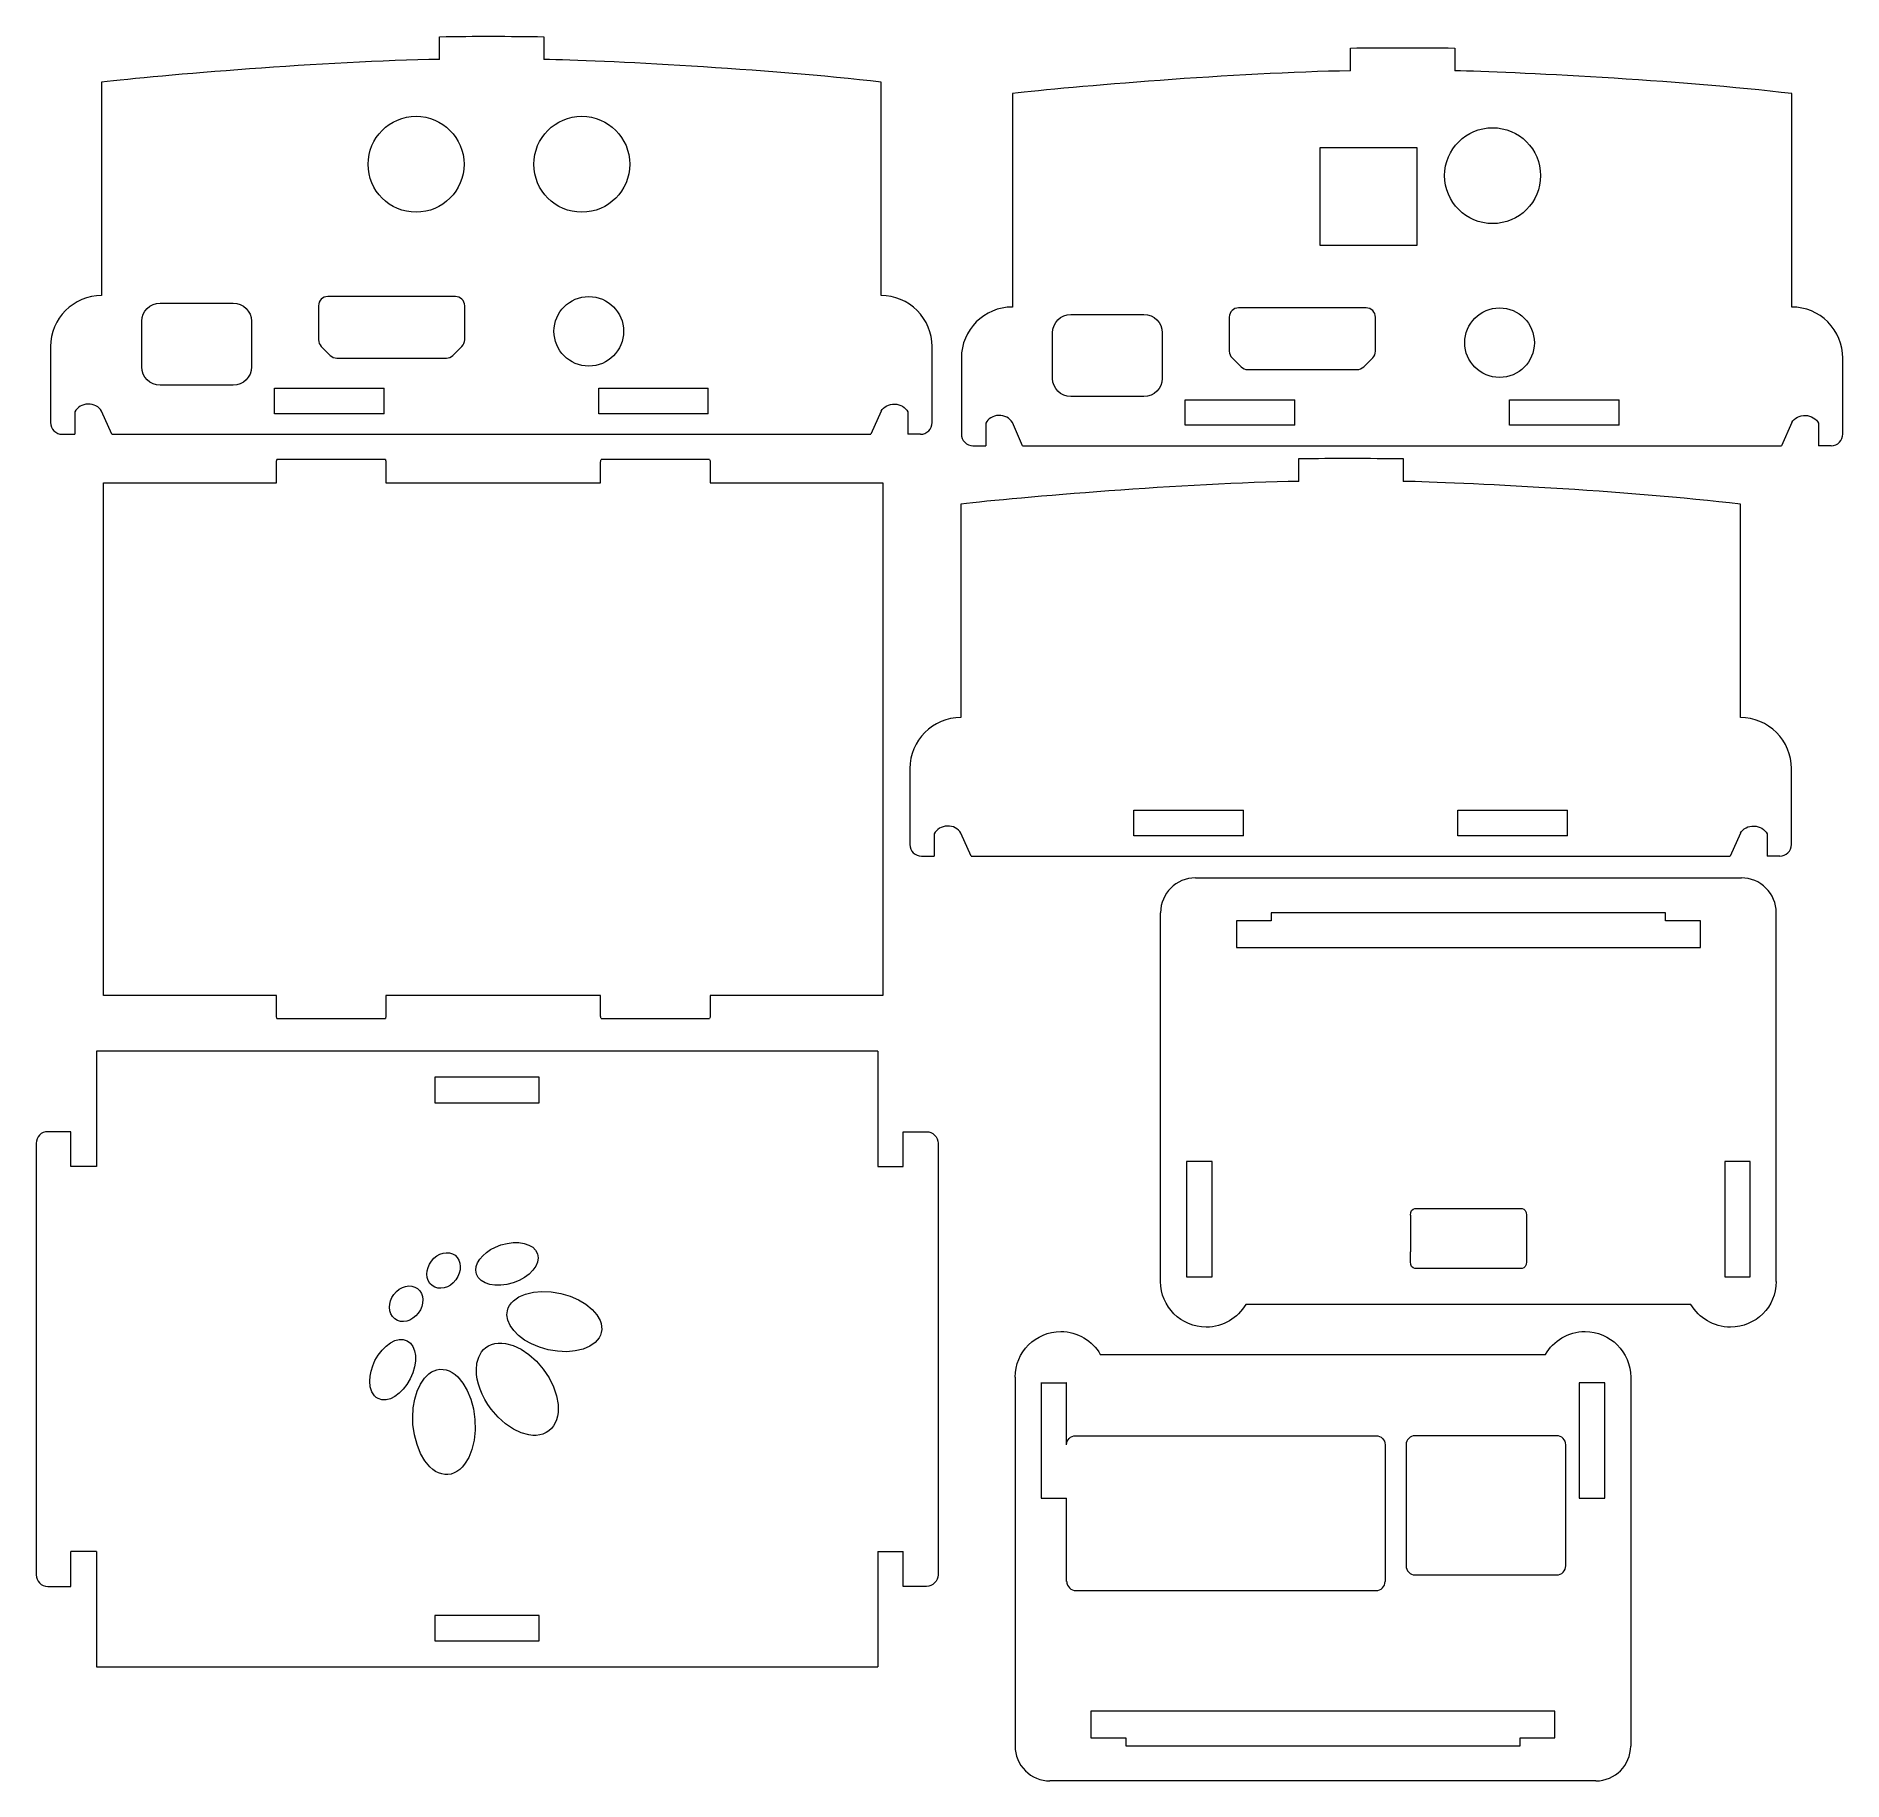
# Model space of a CAD drawing. Header units: inches. Extents: x 0.11 to 7.89, y 0.17 to 7.69.
import ezdxf

# ---------------------------------------------------------------- set-up
doc = ezdxf.new("R2010")
doc.units = ezdxf.units.IN
doc.header["$MEASUREMENT"] = 0
doc.layers.add('Layer 1', color=7, linetype='Continuous')

msp = doc.modelspace()

# ---------------------------------------------------------------- linework, layer by layer
at = {"layer": 'Layer 1', "color": 250, "lineweight": 9}
msp.add_lwpolyline([(5.6392, 6.789), (6.0592, 6.789), (6.0592, 7.209), (5.6392, 7.209), (5.6392, 6.789)], close=True, dxfattribs=at)
for points in [[(1.8445, 7.6881), (1.9945, 7.6905), (2.1445, 7.6904), (2.2945, 7.688)], [(1.8445, 7.5901), (1.8445, 7.5901), (1.8445, 7.6881), (1.8445, 7.6881)], [(2.2945, 7.688), (2.2945, 7.688), (2.2945, 7.59), (2.2945, 7.59)], [(5.7706, 7.639), (5.9206, 7.6413), (6.0706, 7.6413), (6.2206, 7.6389)], [(5.7706, 7.541), (5.7706, 7.541), (5.7706, 7.639), (5.7706, 7.639)], [(6.2206, 7.6389), (6.2206, 7.6389), (6.2206, 7.5409), (6.2206, 7.5409)], [(1.8445, 7.5901), (1.3589, 7.5824), (0.6304, 7.5208), (0.3876, 7.4919)], [(3.7476, 7.4919), (3.2632, 7.5495), (2.5367, 7.5861), (2.2945, 7.59)], [(0.3876, 7.4919), (0.3876, 7.4919), (0.3876, 6.5719), (0.3876, 6.5719)], [(3.7476, 6.5719), (3.7476, 6.5719), (3.7476, 7.4919), (3.7476, 7.4919)], [(5.7706, 7.541), (5.285, 7.5333), (4.5565, 7.4716), (4.3137, 7.4427)], [(7.6737, 7.4427), (7.1893, 7.5004), (6.4628, 7.537), (6.2206, 7.5409)], [(4.3137, 7.4427), (4.3137, 7.4427), (4.3137, 6.5227), (4.3137, 6.5227)], [(7.6737, 6.5227), (7.6737, 6.5227), (7.6737, 7.4427), (7.6737, 7.4427)], [(0.3876, 6.5719), (0.2661, 6.5719), (0.1676, 6.4734), (0.1676, 6.3519)], [(1.3627, 6.5681), (1.3406, 6.5681), (1.3227, 6.5502), (1.3227, 6.5281)], [(1.9126, 6.5681), (1.9126, 6.5681), (1.3627, 6.5681), (1.3627, 6.5681)], [(0.561, 6.4613), (0.561, 6.5048), (0.5962, 6.54), (0.6397, 6.54)], [(0.6397, 6.54), (0.6397, 6.54), (0.9547, 6.54), (0.9547, 6.54)], [(0.9547, 6.54), (0.9981, 6.54), (1.0334, 6.5048), (1.0334, 6.4613)], [(1.3227, 6.5281), (1.3227, 6.5281), (1.3227, 6.3814), (1.3227, 6.3814)], [(1.9526, 6.3814), (1.9526, 6.3814), (1.9526, 6.5281), (1.9526, 6.5281)], [(4.3137, 6.5227), (4.1922, 6.5227), (4.0937, 6.4242), (4.0937, 6.3027)], [(4.4871, 6.4121), (4.4871, 6.4556), (4.5223, 6.4909), (4.5658, 6.4909)], [(4.5658, 6.4909), (4.5658, 6.4909), (4.8808, 6.4909), (4.8808, 6.4909)], [(4.8808, 6.4909), (4.9242, 6.4909), (4.9595, 6.4556), (4.9595, 6.4121)], [(5.2888, 6.519), (5.2667, 6.519), (5.2488, 6.5011), (5.2488, 6.479)], [(5.2488, 6.479), (5.2488, 6.479), (5.2488, 6.3323), (5.2488, 6.3323)], [(5.8387, 6.519), (5.8387, 6.519), (5.2888, 6.519), (5.2888, 6.519)], [(5.8787, 6.3323), (5.8787, 6.3323), (5.8787, 6.479), (5.8787, 6.479)], [(0.561, 6.2645), (0.561, 6.2645), (0.561, 6.4613), (0.561, 6.4613)], [(1.0334, 6.4613), (1.0334, 6.4613), (1.0334, 6.2645), (1.0334, 6.2645)], [(4.4871, 6.2153), (4.4871, 6.2153), (4.4871, 6.4121), (4.4871, 6.4121)], [(4.9595, 6.4121), (4.9595, 6.4121), (4.9595, 6.2153), (4.9595, 6.2153)], [(0.1676, 6.3519), (0.1676, 6.3519), (0.1676, 6.0243), (0.1676, 6.0243)], [(1.3227, 6.3814), (1.3227, 6.3708), (1.3269, 6.3606), (1.3344, 6.3531)], [(1.3344, 6.3531), (1.3344, 6.3531), (1.3734, 6.3141), (1.3734, 6.3141)], [(1.3734, 6.3141), (1.3809, 6.3066), (1.391, 6.3024), (1.4017, 6.3024)], [(1.8736, 6.3024), (1.8842, 6.3024), (1.8944, 6.3066), (1.9019, 6.3141)], [(1.9019, 6.3141), (1.9019, 6.3141), (1.9408, 6.3531), (1.9408, 6.3531)], [(1.9408, 6.3531), (1.9483, 6.3606), (1.9526, 6.3708), (1.9526, 6.3814)], [(3.9676, 6.0243), (3.9676, 6.0243), (3.9676, 6.3519), (3.9676, 6.3519)], [(5.2488, 6.3323), (5.2488, 6.3217), (5.253, 6.3115), (5.2605, 6.304)], [(5.867, 6.304), (5.8745, 6.3115), (5.8787, 6.3217), (5.8787, 6.3323)], [(0.6397, 6.1857), (0.5962, 6.1857), (0.561, 6.221), (0.561, 6.2645)], [(1.0334, 6.2645), (1.0334, 6.221), (0.9981, 6.1857), (0.9547, 6.1857)], [(1.4017, 6.3024), (1.4017, 6.3024), (1.8736, 6.3024), (1.8736, 6.3024)], [(4.0937, 6.3027), (4.0937, 6.3027), (4.0937, 5.9751), (4.0937, 5.9751)], [(5.2605, 6.304), (5.2605, 6.304), (5.2995, 6.265), (5.2995, 6.265)], [(5.2995, 6.265), (5.307, 6.2575), (5.3172, 6.2533), (5.3278, 6.2533)], [(5.3278, 6.2533), (5.3278, 6.2533), (5.7997, 6.2533), (5.7997, 6.2533)], [(5.7997, 6.2533), (5.8103, 6.2533), (5.8205, 6.2575), (5.828, 6.265)], [(5.828, 6.265), (5.828, 6.265), (5.867, 6.304), (5.867, 6.304)], [(7.8937, 5.9751), (7.8937, 5.9751), (7.8937, 6.3027), (7.8937, 6.3027)], [(0.9547, 6.1857), (0.9547, 6.1857), (0.6397, 6.1857), (0.6397, 6.1857)], [(1.1326, 6.1723), (1.1326, 6.1723), (1.6051, 6.1723), (1.6051, 6.1723)], [(1.1326, 6.0623), (1.1326, 6.0623), (1.1326, 6.1723), (1.1326, 6.1723)], [(1.6051, 6.0623), (1.6051, 6.0623), (1.6051, 6.1723), (1.6051, 6.1723)], [(2.5303, 6.0623), (2.5303, 6.0623), (2.5303, 6.1723), (2.5303, 6.1723)], [(2.5303, 6.1723), (2.5303, 6.1723), (3.0027, 6.1723), (3.0027, 6.1723)], [(3.0027, 6.0623), (3.0027, 6.0623), (3.0027, 6.1723), (3.0027, 6.1723)], [(4.5658, 6.1366), (4.5223, 6.1366), (4.4871, 6.1718), (4.4871, 6.2153)], [(4.9595, 6.2153), (4.9595, 6.1718), (4.9242, 6.1366), (4.8808, 6.1366)], [(4.8808, 6.1366), (4.8808, 6.1366), (4.5658, 6.1366), (4.5658, 6.1366)], [(5.0587, 6.1231), (5.0587, 6.1231), (5.5312, 6.1231), (5.5312, 6.1231)], [(5.0587, 6.0131), (5.0587, 6.0131), (5.0587, 6.1231), (5.0587, 6.1231)], [(5.5312, 6.0131), (5.5312, 6.0131), (5.5312, 6.1231), (5.5312, 6.1231)], [(6.4564, 6.0131), (6.4564, 6.0131), (6.4564, 6.1231), (6.4564, 6.1231)], [(6.4564, 6.1231), (6.4564, 6.1231), (6.9288, 6.1231), (6.9288, 6.1231)], [(6.9288, 6.0131), (6.9288, 6.0131), (6.9288, 6.1231), (6.9288, 6.1231)], [(0.2726, 6.0707), (0.2726, 6.0707), (0.2726, 5.9743), (0.2726, 5.9743)], [(0.4318, 5.9743), (0.4318, 5.9743), (0.3876, 6.0743), (0.3876, 6.0743)], [(1.6051, 6.0623), (1.6051, 6.0623), (1.1326, 6.0623), (1.1326, 6.0623)], [(3.0027, 6.0623), (3.0027, 6.0623), (2.5303, 6.0623), (2.5303, 6.0623)], [(3.7476, 6.0743), (3.7476, 6.0743), (3.7034, 5.9743), (3.7034, 5.9743)], [(3.8626, 6.0707), (3.8626, 6.0707), (3.8626, 5.9743), (3.8626, 5.9743)], [(4.1987, 6.0216), (4.1987, 6.0216), (4.1987, 5.9251), (4.1987, 5.9251)], [(4.3579, 5.9251), (4.3579, 5.9251), (4.3137, 6.0251), (4.3137, 6.0251)], [(5.5312, 6.0131), (5.5312, 6.0131), (5.0587, 6.0131), (5.0587, 6.0131)], [(6.9288, 6.0131), (6.9288, 6.0131), (6.4564, 6.0131), (6.4564, 6.0131)], [(7.6737, 6.0251), (7.6737, 6.0251), (7.6295, 5.9251), (7.6295, 5.9251)], [(7.7887, 6.0216), (7.7887, 6.0216), (7.7887, 5.9251), (7.7887, 5.9251)], [(0.2176, 5.9743), (0.2176, 5.9743), (0.2726, 5.9743), (0.2726, 5.9743)], [(0.4318, 5.9743), (0.4318, 5.9743), (3.7034, 5.9743), (3.7034, 5.9743)], [(3.9176, 5.9743), (3.9176, 5.9743), (3.8626, 5.9743), (3.8626, 5.9743)], [(4.1437, 5.9251), (4.1437, 5.9251), (4.1987, 5.9251), (4.1987, 5.9251)], [(4.3579, 5.9251), (4.3579, 5.9251), (7.6295, 5.9251), (7.6295, 5.9251)], [(7.8437, 5.9251), (7.8437, 5.9251), (7.7887, 5.9251), (7.7887, 5.9251)], [(1.1408, 5.8513), (1.1408, 5.8563), (1.1418, 5.861), (1.1434, 5.8654)], [(1.1408, 5.7654), (1.1408, 5.7654), (1.1408, 5.8513), (1.1408, 5.8513)], [(1.6107, 5.8654), (1.6107, 5.8654), (1.1434, 5.8654), (1.1434, 5.8654)], [(1.6107, 5.8654), (1.6124, 5.861), (1.6133, 5.8563), (1.6133, 5.8513)], [(1.6133, 5.8513), (1.6133, 5.8513), (1.6133, 5.7654), (1.6133, 5.7654)], [(2.5385, 5.8513), (2.5385, 5.8563), (2.5394, 5.861), (2.541, 5.8654)], [(2.5385, 5.7654), (2.5385, 5.7654), (2.5385, 5.8513), (2.5385, 5.8513)], [(3.0083, 5.8654), (3.0083, 5.8654), (2.541, 5.8654), (2.541, 5.8654)], [(3.0083, 5.8654), (3.01, 5.861), (3.0109, 5.8563), (3.0109, 5.8513)], [(3.0109, 5.8513), (3.0109, 5.8513), (3.0109, 5.7654), (3.0109, 5.7654)], [(5.5487, 5.8692), (5.6987, 5.8716), (5.8487, 5.8715), (5.9987, 5.8691)], [(5.5487, 5.7712), (5.5487, 5.7712), (5.5487, 5.8692), (5.5487, 5.8692)], [(5.9987, 5.8691), (5.9987, 5.8691), (5.9987, 5.7711), (5.9987, 5.7711)], [(0.3959, 3.5554), (0.3959, 3.5554), (0.3959, 5.7654), (0.3959, 5.7654)], [(0.3959, 5.7654), (0.3959, 5.7654), (1.1408, 5.7654), (1.1408, 5.7654)], [(1.6133, 5.7654), (1.6133, 5.7654), (2.5385, 5.7654), (2.5385, 5.7654)], [(3.0109, 5.7654), (3.0109, 5.7654), (3.7559, 5.7654), (3.7559, 5.7654)], [(3.7559, 5.7654), (3.7559, 5.7654), (3.7559, 3.5554), (3.7559, 3.5554)], [(5.5487, 5.7712), (5.0631, 5.7635), (4.3346, 5.7019), (4.0918, 5.673)], [(7.4518, 5.673), (6.9674, 5.7306), (6.2409, 5.7672), (5.9987, 5.7711)], [(4.0918, 5.673), (4.0918, 5.673), (4.0918, 4.753), (4.0918, 4.753)], [(7.4518, 4.753), (7.4518, 4.753), (7.4518, 5.673), (7.4518, 5.673)], [(4.0918, 4.753), (3.9703, 4.753), (3.8718, 4.6545), (3.8718, 4.533)], [(3.8718, 4.533), (3.8718, 4.533), (3.8718, 4.2054), (3.8718, 4.2054)], [(7.6718, 4.2054), (7.6718, 4.2054), (7.6718, 4.533), (7.6718, 4.533)], [(4.8369, 4.2434), (4.8369, 4.2434), (4.8369, 4.3534), (4.8369, 4.3534)], [(4.8369, 4.3534), (4.8369, 4.3534), (5.3093, 4.3534), (5.3093, 4.3534)], [(5.3093, 4.2434), (5.3093, 4.2434), (5.3093, 4.3534), (5.3093, 4.3534)], [(6.2345, 4.2434), (6.2345, 4.2434), (6.2345, 4.3534), (6.2345, 4.3534)], [(6.2345, 4.3534), (6.2345, 4.3534), (6.7069, 4.3534), (6.7069, 4.3534)], [(6.7069, 4.2434), (6.7069, 4.2434), (6.7069, 4.3534), (6.7069, 4.3534)], [(3.9768, 4.2518), (3.9768, 4.2518), (3.9768, 4.1554), (3.9768, 4.1554)], [(4.136, 4.1554), (4.136, 4.1554), (4.0918, 4.2554), (4.0918, 4.2554)], [(5.3093, 4.2434), (5.3093, 4.2434), (4.8369, 4.2434), (4.8369, 4.2434)], [(6.7069, 4.2434), (6.7069, 4.2434), (6.2345, 4.2434), (6.2345, 4.2434)], [(7.4518, 4.2554), (7.4518, 4.2554), (7.4076, 4.1554), (7.4076, 4.1554)], [(7.5668, 4.2518), (7.5668, 4.2518), (7.5668, 4.1554), (7.5668, 4.1554)], [(3.9218, 4.1554), (3.9218, 4.1554), (3.9768, 4.1554), (3.9768, 4.1554)], [(4.136, 4.1554), (4.136, 4.1554), (7.4076, 4.1554), (7.4076, 4.1554)], [(7.6218, 4.1554), (7.6218, 4.1554), (7.5668, 4.1554), (7.5668, 4.1554)], [(5.1026, 4.062), (5.0198, 4.062), (4.9526, 3.9949), (4.9526, 3.912)], [(5.1026, 4.062), (5.1026, 4.062), (7.4562, 4.062), (7.4562, 4.062)], [(4.9526, 2.322), (4.9526, 2.322), (4.9526, 3.912), (4.9526, 3.912)], [(7.1294, 3.9117), (7.1294, 3.9117), (5.4294, 3.9117), (5.4294, 3.9117)], [(5.4294, 3.9117), (5.4294, 3.9117), (5.4294, 3.8767), (5.4294, 3.8767)], [(7.1294, 3.8767), (7.1294, 3.8767), (7.1294, 3.9117), (7.1294, 3.9117)], [(7.6062, 2.322), (7.6062, 2.322), (7.6062, 3.912), (7.6062, 3.912)], [(5.4294, 3.8767), (5.4294, 3.8767), (5.2794, 3.8767), (5.2794, 3.8767)], [(5.2794, 3.8767), (5.2794, 3.8767), (5.2794, 3.7617), (5.2794, 3.7617)], [(7.2794, 3.8767), (7.2794, 3.8767), (7.1294, 3.8767), (7.1294, 3.8767)], [(7.2794, 3.7617), (7.2794, 3.7617), (7.2794, 3.8767), (7.2794, 3.8767)], [(5.2794, 3.7617), (5.2794, 3.7617), (7.2794, 3.7617), (7.2794, 3.7617)], [(1.1408, 3.5554), (1.1408, 3.5554), (0.3959, 3.5554), (0.3959, 3.5554)], [(1.1408, 3.4694), (1.1408, 3.4694), (1.1408, 3.5554), (1.1408, 3.5554)], [(2.5385, 3.5554), (2.5385, 3.5554), (1.6133, 3.5554), (1.6133, 3.5554)], [(1.6133, 3.5554), (1.6133, 3.5554), (1.6133, 3.4694), (1.6133, 3.4694)], [(2.5385, 3.4694), (2.5385, 3.4694), (2.5385, 3.5554), (2.5385, 3.5554)], [(3.7559, 3.5554), (3.7559, 3.5554), (3.0109, 3.5554), (3.0109, 3.5554)], [(3.0109, 3.5554), (3.0109, 3.5554), (3.0109, 3.4694), (3.0109, 3.4694)], [(1.1434, 3.4554), (1.1418, 3.4597), (1.1408, 3.4645), (1.1408, 3.4694)], [(1.1434, 3.4554), (1.1434, 3.4554), (1.6107, 3.4554), (1.6107, 3.4554)], [(1.6133, 3.4694), (1.6133, 3.4645), (1.6124, 3.4597), (1.6107, 3.4554)], [(2.541, 3.4554), (2.5394, 3.4597), (2.5385, 3.4645), (2.5385, 3.4694)], [(2.541, 3.4554), (2.541, 3.4554), (3.0083, 3.4554), (3.0083, 3.4554)], [(3.0109, 3.4694), (3.0109, 3.4645), (3.01, 3.4597), (3.0083, 3.4554)], [(0.3652, 3.3148), (0.3652, 3.3148), (0.3652, 2.8178), (0.3652, 2.8178)], [(3.7332, 3.3148), (3.7332, 3.3148), (0.3652, 3.3148), (0.3652, 3.3148)], [(3.7332, 3.3148), (3.7332, 3.3148), (3.7332, 2.8178), (3.7332, 2.8178)], [(1.8242, 3.2028), (1.8242, 3.2028), (1.8242, 3.0928), (1.8242, 3.0928)], [(2.2742, 3.2028), (2.2742, 3.2028), (1.8242, 3.2028), (1.8242, 3.2028)], [(2.2742, 3.0928), (2.2742, 3.0928), (2.2742, 3.2028), (2.2742, 3.2028)], [(1.8242, 3.0928), (1.8242, 3.0928), (2.2742, 3.0928), (2.2742, 3.0928)], [(0.2552, 2.9678), (0.2552, 2.9678), (0.1552, 2.9678), (0.1552, 2.9678)], [(0.2552, 2.8178), (0.2552, 2.8178), (0.2552, 2.9678), (0.2552, 2.9678)], [(3.8432, 2.8178), (3.8432, 2.8178), (3.8432, 2.9678), (3.8432, 2.9678)], [(3.8432, 2.9678), (3.8432, 2.9678), (3.9432, 2.9678), (3.9432, 2.9678)], [(0.1052, 2.9178), (0.1052, 2.9178), (0.1052, 1.0578), (0.1052, 1.0578)], [(3.9932, 2.9178), (3.9932, 2.9178), (3.9932, 1.0578), (3.9932, 1.0578)], [(0.3652, 2.8178), (0.3652, 2.8178), (0.2552, 2.8178), (0.2552, 2.8178)], [(3.7332, 2.8178), (3.7332, 2.8178), (3.8432, 2.8178), (3.8432, 2.8178)], [(5.1744, 2.8398), (5.1744, 2.8398), (5.0644, 2.8398), (5.0644, 2.8398)], [(5.0644, 2.8398), (5.0644, 2.8398), (5.0644, 2.3418), (5.0644, 2.3418)], [(5.1744, 2.3418), (5.1744, 2.3418), (5.1744, 2.8398), (5.1744, 2.8398)], [(7.4944, 2.8398), (7.4944, 2.8398), (7.3844, 2.8398), (7.3844, 2.8398)], [(7.3844, 2.8398), (7.3844, 2.8398), (7.3844, 2.3418), (7.3844, 2.3418)], [(7.4944, 2.3418), (7.4944, 2.3418), (7.4944, 2.8398), (7.4944, 2.8398)], [(6.0294, 2.6082), (6.0294, 2.6239), (6.0377, 2.6367), (6.0479, 2.6367)], [(6.0294, 2.6082), (6.0294, 2.6082), (6.0294, 2.4496), (6.0294, 2.4496)], [(6.0479, 2.6367), (6.0479, 2.6367), (6.5109, 2.6367), (6.5109, 2.6367)], [(6.5109, 2.6367), (6.5211, 2.6367), (6.5294, 2.6239), (6.5294, 2.6082)], [(6.5294, 2.6082), (6.5294, 2.6082), (6.5294, 2.4496), (6.5294, 2.4496)], [(6.0294, 2.4067), (6.0294, 2.4067), (6.0294, 2.4496), (6.0294, 2.4496)], [(6.5294, 2.4496), (6.5294, 2.4496), (6.5294, 2.4067), (6.5294, 2.4067)], [(5.0644, 2.3418), (5.0644, 2.3418), (5.1744, 2.3418), (5.1744, 2.3418)], [(6.0479, 2.3782), (6.0377, 2.3782), (6.0294, 2.391), (6.0294, 2.4067)], [(6.5109, 2.3782), (6.5109, 2.3782), (6.0479, 2.3782), (6.0479, 2.3782)], [(6.5294, 2.4067), (6.5294, 2.391), (6.5211, 2.3782), (6.5109, 2.3782)], [(7.3844, 2.3418), (7.3844, 2.3418), (7.4944, 2.3418), (7.4944, 2.3418)], [(5.1495, 2.1252), (5.0408, 2.1252), (4.9526, 2.2133), (4.9526, 2.322)], [(7.6062, 2.322), (7.6062, 2.2133), (7.5181, 2.1252), (7.4093, 2.1252)], [(5.3198, 2.2236), (5.2857, 2.1648), (5.2223, 2.1252), (5.1495, 2.1252)], [(7.239, 2.2236), (7.239, 2.2236), (5.3198, 2.2236), (5.3198, 2.2236)], [(7.4093, 2.1252), (7.3365, 2.1252), (7.2731, 2.1648), (7.239, 2.2236)], [(4.3255, 1.9095), (4.3255, 2.0182), (4.4136, 2.1063), (4.5224, 2.1063)], [(4.5224, 2.1063), (4.5952, 2.1063), (4.6586, 2.0667), (4.6927, 2.0079)], [(6.6119, 2.0079), (6.646, 2.0667), (6.7094, 2.1063), (6.7822, 2.1063)], [(6.7822, 2.1063), (6.8909, 2.1063), (6.9791, 2.0182), (6.9791, 1.9095)], [(4.6927, 2.0079), (4.6927, 2.0079), (6.6119, 2.0079), (6.6119, 2.0079)], [(4.3255, 1.9095), (4.3255, 1.9095), (4.3255, 0.3195), (4.3255, 0.3195)], [(4.4363, 1.8858), (4.4363, 1.8858), (4.5463, 1.8858), (4.5463, 1.8858)], [(4.4373, 1.8858), (4.4373, 1.8858), (4.4373, 1.3878), (4.4373, 1.3878)], [(4.5473, 1.8858), (4.5473, 1.8858), (4.5454, 1.8858), (4.5454, 1.8858)], [(4.5473, 1.6182), (4.5473, 1.6182), (4.5473, 1.8858), (4.5473, 1.8858)], [(6.8673, 1.8858), (6.8673, 1.8858), (6.7573, 1.8858), (6.7573, 1.8858)], [(6.7573, 1.8858), (6.7573, 1.8858), (6.7573, 1.3878), (6.7573, 1.3878)], [(6.8673, 1.3878), (6.8673, 1.3878), (6.8673, 1.8858), (6.8673, 1.8858)], [(6.9791, 1.9095), (6.9791, 1.9095), (6.9791, 0.3195), (6.9791, 0.3195)], [(4.5473, 1.6182), (4.5473, 1.6399), (4.5649, 1.6575), (4.5867, 1.6575)], [(4.5858, 1.6575), (4.5858, 1.6575), (5.8812, 1.6575), (5.8812, 1.6575)], [(5.8812, 1.6575), (5.9029, 1.6575), (5.9206, 1.6399), (5.9206, 1.6182)], [(6.0499, 1.6575), (6.0282, 1.6575), (6.0106, 1.6399), (6.0106, 1.6182)], [(6.6602, 1.6575), (6.6602, 1.6575), (6.0499, 1.6575), (6.0499, 1.6575)], [(6.6995, 1.6182), (6.6995, 1.6399), (6.6819, 1.6575), (6.6602, 1.6575)], [(5.9206, 1.6182), (5.9206, 1.6182), (5.9206, 1.029), (5.9206, 1.029)], [(6.0106, 1.6182), (6.0106, 1.6182), (6.0106, 1.0967), (6.0106, 1.0967)], [(6.6995, 1.0967), (6.6995, 1.0967), (6.6995, 1.6182), (6.6995, 1.6182)], [(4.4373, 1.3878), (4.4373, 1.3878), (4.5473, 1.3878), (4.5473, 1.3878)], [(4.5473, 1.029), (4.5473, 1.029), (4.5473, 1.3878), (4.5473, 1.3878)], [(6.7573, 1.3878), (6.7573, 1.3878), (6.8673, 1.3878), (6.8673, 1.3878)], [(0.2552, 1.0078), (0.2552, 1.0078), (0.2552, 1.1578), (0.2552, 1.1578)], [(0.3652, 1.1578), (0.3652, 1.1578), (0.2552, 1.1578), (0.2552, 1.1578)], [(0.3652, 1.1578), (0.3652, 1.1578), (0.3652, 0.6608), (0.3652, 0.6608)], [(3.7332, 1.1578), (3.7332, 1.1578), (3.7332, 0.6608), (3.7332, 0.6608)], [(3.7332, 1.1578), (3.7332, 1.1578), (3.8432, 1.1578), (3.8432, 1.1578)], [(3.8432, 1.0078), (3.8432, 1.0078), (3.8432, 1.1578), (3.8432, 1.1578)], [(6.0106, 1.0967), (6.0106, 1.0749), (6.0282, 1.0573), (6.0499, 1.0573)], [(6.6602, 1.0573), (6.6819, 1.0573), (6.6995, 1.0749), (6.6995, 1.0967)], [(4.5482, 1.029), (4.5482, 1.0073), (4.5658, 0.9896), (4.5876, 0.9896)], [(5.8812, 0.9896), (5.9029, 0.9896), (5.9206, 1.0073), (5.9206, 1.029)], [(6.0499, 1.0573), (6.0499, 1.0573), (6.6602, 1.0573), (6.6602, 1.0573)], [(0.1552, 1.0078), (0.1552, 1.0078), (0.2552, 1.0078), (0.2552, 1.0078)], [(3.9432, 1.0078), (3.9432, 1.0078), (3.8432, 1.0078), (3.8432, 1.0078)], [(4.5867, 0.9896), (4.5867, 0.9896), (5.8812, 0.9896), (5.8812, 0.9896)], [(1.8242, 0.8828), (1.8242, 0.8828), (1.8242, 0.7728), (1.8242, 0.7728)], [(2.2742, 0.8828), (2.2742, 0.8828), (1.8242, 0.8828), (1.8242, 0.8828)], [(2.2742, 0.7728), (2.2742, 0.7728), (2.2742, 0.8828), (2.2742, 0.8828)], [(1.8242, 0.7728), (1.8242, 0.7728), (2.2742, 0.7728), (2.2742, 0.7728)], [(0.3652, 0.6608), (0.3652, 0.6608), (3.7332, 0.6608), (3.7332, 0.6608)], [(6.6523, 0.4698), (6.6523, 0.4698), (4.6523, 0.4698), (4.6523, 0.4698)], [(4.6523, 0.4698), (4.6523, 0.4698), (4.6523, 0.3548), (4.6523, 0.3548)], [(6.6523, 0.3548), (6.6523, 0.3548), (6.6523, 0.4698), (6.6523, 0.4698)], [(4.6523, 0.3548), (4.6523, 0.3548), (4.8023, 0.3548), (4.8023, 0.3548)], [(4.8023, 0.3548), (4.8023, 0.3548), (4.8023, 0.3198), (4.8023, 0.3198)], [(4.8023, 0.3198), (4.8023, 0.3198), (6.5023, 0.3198), (6.5023, 0.3198)], [(6.5023, 0.3548), (6.5023, 0.3548), (6.6523, 0.3548), (6.6523, 0.3548)], [(6.5023, 0.3198), (6.5023, 0.3198), (6.5023, 0.3548), (6.5023, 0.3548)], [(6.8291, 0.1695), (6.9119, 0.1695), (6.9791, 0.2366), (6.9791, 0.3195)], [(6.8291, 0.1695), (6.8291, 0.1695), (4.4755, 0.1695), (4.4755, 0.1695)]]:
    msp.add_open_spline(points, degree=3, dxfattribs=at)
for points, knots in [([(1.5364, 7.1381), (1.5364, 7.024), (1.629, 6.9314), (1.7431, 6.9314), (1.7431, 6.9314), (1.8573, 6.9314), (1.9498, 7.024), (1.9498, 7.1381), (1.9498, 7.1381), (1.9498, 7.2523), (1.8573, 7.3448), (1.7431, 7.3448), (1.7431, 7.3448), (1.629, 7.3448), (1.5364, 7.2523), (1.5364, 7.1381)], [0, 0, 0, 0, 0.2, 0.2, 0.2, 0.2, 0.4, 0.4, 0.4, 0.4, 0.6, 0.6, 0.6, 0.6, 1, 1, 1, 1]), ([(2.2509, 7.1381), (2.2509, 7.024), (2.3435, 6.9314), (2.4576, 6.9314), (2.4576, 6.9314), (2.5718, 6.9314), (2.6643, 7.024), (2.6643, 7.1381), (2.6643, 7.1381), (2.6643, 7.2523), (2.5718, 7.3448), (2.4576, 7.3448), (2.4576, 7.3448), (2.3435, 7.3448), (2.2509, 7.2523), (2.2509, 7.1381)], [0, 0, 0, 0, 0.2, 0.2, 0.2, 0.2, 0.4, 0.4, 0.4, 0.4, 0.6, 0.6, 0.6, 0.6, 1, 1, 1, 1]), ([(6.177, 7.089), (6.177, 6.9748), (6.2696, 6.8823), (6.3837, 6.8823), (6.3837, 6.8823), (6.4979, 6.8823), (6.5904, 6.9748), (6.5904, 7.089), (6.5904, 7.089), (6.5904, 7.2032), (6.4979, 7.2957), (6.3837, 7.2957), (6.3837, 7.2957), (6.2696, 7.2957), (6.177, 7.2032), (6.177, 7.089)], [0, 0, 0, 0, 0.2, 0.2, 0.2, 0.2, 0.4, 0.4, 0.4, 0.4, 0.6, 0.6, 0.6, 0.6, 1, 1, 1, 1]), ([(1.9526, 6.5281), (1.9526, 6.5388), (1.9483, 6.5489), (1.9408, 6.5564), (1.9408, 6.5564), (1.9333, 6.5639), (1.9232, 6.5681), (1.9126, 6.5681)], [0, 0, 0, 0, 0.333333, 0.333333, 0.333333, 0.333333, 1, 1, 1, 1]), ([(2.3376, 6.4181), (2.3376, 6.3353), (2.4048, 6.2681), (2.4876, 6.2681), (2.4876, 6.2681), (2.5705, 6.2681), (2.6376, 6.3353), (2.6376, 6.4181), (2.6376, 6.4181), (2.6376, 6.501), (2.5705, 6.5681), (2.4876, 6.5681), (2.4876, 6.5681), (2.4048, 6.5681), (2.3376, 6.501), (2.3376, 6.4181)], [0, 0, 0, 0, 0.2, 0.2, 0.2, 0.2, 0.4, 0.4, 0.4, 0.4, 0.6, 0.6, 0.6, 0.6, 1, 1, 1, 1]), ([(3.9676, 6.3519), (3.9676, 6.4102), (3.9444, 6.4662), (3.9031, 6.5074), (3.9031, 6.5074), (3.8619, 6.5487), (3.8059, 6.5719), (3.7476, 6.5719)], [0, 0, 0, 0, 0.333333, 0.333333, 0.333333, 0.333333, 1, 1, 1, 1]), ([(5.8787, 6.479), (5.8787, 6.4896), (5.8745, 6.4998), (5.867, 6.5073), (5.867, 6.5073), (5.8595, 6.5148), (5.8493, 6.519), (5.8387, 6.519)], [0, 0, 0, 0, 0.333333, 0.333333, 0.333333, 0.333333, 1, 1, 1, 1]), ([(6.2637, 6.369), (6.2637, 6.2862), (6.3309, 6.219), (6.4137, 6.219), (6.4137, 6.219), (6.4966, 6.219), (6.5637, 6.2862), (6.5637, 6.369), (6.5637, 6.369), (6.5637, 6.4518), (6.4966, 6.519), (6.4137, 6.519), (6.4137, 6.519), (6.3309, 6.519), (6.2637, 6.4518), (6.2637, 6.369)], [0, 0, 0, 0, 0.2, 0.2, 0.2, 0.2, 0.4, 0.4, 0.4, 0.4, 0.6, 0.6, 0.6, 0.6, 1, 1, 1, 1]), ([(7.8937, 6.3027), (7.8937, 6.3611), (7.8705, 6.417), (7.8292, 6.4583), (7.8292, 6.4583), (7.788, 6.4995), (7.732, 6.5227), (7.6737, 6.5227)], [0, 0, 0, 0, 0.333333, 0.333333, 0.333333, 0.333333, 1, 1, 1, 1]), ([(0.3876, 6.0743), (0.3764, 6.0934), (0.3534, 6.1052), (0.3288, 6.1044), (0.3288, 6.1044), (0.3041, 6.1036), (0.2822, 6.0905), (0.2726, 6.0707)], [0, 0, 0, 0, 0.333333, 0.333333, 0.333333, 0.333333, 1, 1, 1, 1]), ([(3.7476, 6.0743), (3.7587, 6.0934), (3.7817, 6.1052), (3.8064, 6.1044), (3.8064, 6.1044), (3.831, 6.1036), (3.853, 6.0905), (3.8626, 6.0707)], [0, 0, 0, 0, 0.333333, 0.333333, 0.333333, 0.333333, 1, 1, 1, 1]), ([(0.1676, 6.0243), (0.1676, 6.011), (0.1728, 5.9983), (0.1822, 5.9889), (0.1822, 5.9889), (0.1916, 5.9795), (0.2043, 5.9743), (0.2176, 5.9743)], [0, 0, 0, 0, 0.333333, 0.333333, 0.333333, 0.333333, 1, 1, 1, 1]), ([(3.9176, 5.9743), (3.9308, 5.9743), (3.9435, 5.9795), (3.9529, 5.9889), (3.9529, 5.9889), (3.9623, 5.9983), (3.9676, 6.011), (3.9676, 6.0243)], [0, 0, 0, 0, 0.333333, 0.333333, 0.333333, 0.333333, 1, 1, 1, 1]), ([(4.3137, 6.0251), (4.3025, 6.0443), (4.2795, 6.056), (4.2549, 6.0553), (4.2549, 6.0553), (4.2302, 6.0545), (4.2083, 6.0413), (4.1987, 6.0216)], [0, 0, 0, 0, 0.333333, 0.333333, 0.333333, 0.333333, 1, 1, 1, 1]), ([(7.6737, 6.0251), (7.6849, 6.0443), (7.7078, 6.056), (7.7325, 6.0553), (7.7325, 6.0553), (7.7572, 6.0545), (7.7791, 6.0413), (7.7887, 6.0216)], [0, 0, 0, 0, 0.333333, 0.333333, 0.333333, 0.333333, 1, 1, 1, 1]), ([(4.0937, 5.9751), (4.0937, 5.9619), (4.0989, 5.9492), (4.1083, 5.9398), (4.1083, 5.9398), (4.1177, 5.9304), (4.1304, 5.9251), (4.1437, 5.9251)], [0, 0, 0, 0, 0.333333, 0.333333, 0.333333, 0.333333, 1, 1, 1, 1]), ([(7.8437, 5.9251), (7.8569, 5.9251), (7.8696, 5.9304), (7.879, 5.9398), (7.879, 5.9398), (7.8884, 5.9492), (7.8937, 5.9619), (7.8937, 5.9751)], [0, 0, 0, 0, 0.333333, 0.333333, 0.333333, 0.333333, 1, 1, 1, 1]), ([(7.6718, 4.533), (7.6718, 4.5913), (7.6486, 4.6473), (7.6073, 4.6885), (7.6073, 4.6885), (7.5661, 4.7298), (7.5101, 4.753), (7.4518, 4.753)], [0, 0, 0, 0, 0.333333, 0.333333, 0.333333, 0.333333, 1, 1, 1, 1]), ([(4.0918, 4.2554), (4.0806, 4.2745), (4.0576, 4.2863), (4.033, 4.2855), (4.033, 4.2855), (4.0083, 4.2847), (3.9864, 4.2716), (3.9768, 4.2518)], [0, 0, 0, 0, 0.333333, 0.333333, 0.333333, 0.333333, 1, 1, 1, 1]), ([(7.4518, 4.2554), (7.463, 4.2745), (7.4859, 4.2863), (7.5106, 4.2855), (7.5106, 4.2855), (7.5353, 4.2847), (7.5572, 4.2716), (7.5668, 4.2518)], [0, 0, 0, 0, 0.333333, 0.333333, 0.333333, 0.333333, 1, 1, 1, 1]), ([(3.8718, 4.2054), (3.8718, 4.1921), (3.877, 4.1794), (3.8864, 4.17), (3.8864, 4.17), (3.8958, 4.1606), (3.9085, 4.1554), (3.9218, 4.1554)], [0, 0, 0, 0, 0.333333, 0.333333, 0.333333, 0.333333, 1, 1, 1, 1]), ([(7.6218, 4.1554), (7.635, 4.1554), (7.6478, 4.1606), (7.6571, 4.17), (7.6571, 4.17), (7.6665, 4.1794), (7.6718, 4.1921), (7.6718, 4.2054)], [0, 0, 0, 0, 0.333333, 0.333333, 0.333333, 0.333333, 1, 1, 1, 1]), ([(7.6062, 3.912), (7.6062, 3.9518), (7.5904, 3.99), (7.5623, 4.0181), (7.5623, 4.0181), (7.5341, 4.0462), (7.496, 4.062), (7.4562, 4.062)], [0, 0, 0, 0, 0.333333, 0.333333, 0.333333, 0.333333, 1, 1, 1, 1]), ([(0.1552, 2.9678), (0.142, 2.9678), (0.1293, 2.9626), (0.1199, 2.9532), (0.1199, 2.9532), (0.1105, 2.9438), (0.1052, 2.9311), (0.1052, 2.9178)], [0, 0, 0, 0, 0.333333, 0.333333, 0.333333, 0.333333, 1, 1, 1, 1]), ([(3.9432, 2.9678), (3.9565, 2.9678), (3.9692, 2.9626), (3.9786, 2.9532), (3.9786, 2.9532), (3.988, 2.9438), (3.9932, 2.9311), (3.9932, 2.9178)], [0, 0, 0, 0, 0.333333, 0.333333, 0.333333, 0.333333, 1, 1, 1, 1]), ([(1.8126, 2.3042), (1.8126, 2.3042), (1.8242, 2.2974), (1.8242, 2.2974), (1.8242, 2.2974), (1.8242, 2.2974), (1.8369, 2.2937), (1.8369, 2.2937), (1.8369, 2.2937), (1.8369, 2.2937), (1.8504, 2.2929), (1.8504, 2.2929), (1.8504, 2.2929), (1.8504, 2.2929), (1.8642, 2.2949), (1.8642, 2.2949), (1.8642, 2.2949), (1.8642, 2.2949), (1.8779, 2.2996), (1.8779, 2.2996), (1.8779, 2.2996), (1.8779, 2.2996), (1.8911, 2.307), (1.8911, 2.307), (1.8911, 2.307), (1.8911, 2.307), (1.9034, 2.317), (1.9034, 2.317), (1.9034, 2.317), (1.9034, 2.317), (1.9143, 2.3293), (1.9143, 2.3293), (1.9143, 2.3293), (1.9143, 2.3293), (1.9232, 2.3433), (1.9232, 2.3433), (1.9232, 2.3433), (1.9232, 2.3433), (1.9294, 2.3579), (1.9294, 2.3579), (1.9294, 2.3579), (1.9294, 2.3579), (1.9329, 2.3728), (1.9329, 2.3728), (1.9329, 2.3728), (1.9329, 2.3728), (1.9337, 2.3874), (1.9337, 2.3874), (1.9337, 2.3874), (1.9337, 2.3874), (1.932, 2.4013), (1.932, 2.4013), (1.932, 2.4013), (1.932, 2.4013), (1.9276, 2.4142), (1.9276, 2.4142), (1.9276, 2.4142), (1.9276, 2.4142), (1.9206, 2.4255), (1.9206, 2.4255), (1.9206, 2.4255), (1.9206, 2.4255), (1.911, 2.435), (1.911, 2.435), (1.911, 2.435), (1.911, 2.435), (1.8994, 2.4418), (1.8994, 2.4418), (1.8994, 2.4418), (1.8994, 2.4418), (1.8866, 2.4455), (1.8866, 2.4455), (1.8866, 2.4455), (1.8866, 2.4455), (1.8732, 2.4463), (1.8732, 2.4463), (1.8732, 2.4463), (1.8732, 2.4463), (1.8594, 2.4443), (1.8594, 2.4443), (1.8594, 2.4443), (1.8594, 2.4443), (1.8457, 2.4395), (1.8457, 2.4395), (1.8457, 2.4395), (1.8457, 2.4395), (1.8325, 2.4321), (1.8325, 2.4321), (1.8325, 2.4321), (1.8325, 2.4321), (1.8201, 2.4222), (1.8201, 2.4222), (1.8201, 2.4222), (1.8201, 2.4222), (1.8092, 2.4098), (1.8092, 2.4098), (1.8092, 2.4098), (1.8092, 2.4098), (1.8006, 2.3965), (1.8006, 2.3965), (1.8006, 2.3965), (1.8006, 2.3965), (1.7946, 2.3825), (1.7946, 2.3825), (1.7946, 2.3825), (1.7946, 2.3825), (1.7909, 2.3684), (1.7909, 2.3684), (1.7909, 2.3684), (1.7909, 2.3684), (1.7897, 2.3543), (1.7897, 2.3543), (1.7897, 2.3543), (1.7897, 2.3543), (1.7912, 2.3397), (1.7912, 2.3397), (1.7912, 2.3397), (1.7912, 2.3397), (1.7955, 2.3261), (1.7955, 2.3261), (1.7955, 2.3261), (1.7955, 2.3261), (1.8026, 2.3141), (1.8026, 2.3141), (1.8026, 2.3141), (1.8026, 2.3141), (1.8126, 2.3042), (1.8126, 2.3042)], [0, 0, 0, 0, 0.030303, 0.030303, 0.030303, 0.030303, 0.060606, 0.060606, 0.060606, 0.060606, 0.090909, 0.090909, 0.090909, 0.090909, 0.121212, 0.121212, 0.121212, 0.121212, 0.151515, 0.151515, 0.151515, 0.151515, 0.181818, 0.181818, 0.181818, 0.181818, 0.212121, 0.212121, 0.212121, 0.212121, 0.242424, 0.242424, 0.242424, 0.242424, 0.272727, 0.272727, 0.272727, 0.272727, 0.30303, 0.30303, 0.30303, 0.30303, 0.333333, 0.333333, 0.333333, 0.333333, 0.363636, 0.363636, 0.363636, 0.363636, 0.393939, 0.393939, 0.393939, 0.393939, 0.424242, 0.424242, 0.424242, 0.424242, 0.454545, 0.454545, 0.454545, 0.454545, 0.484848, 0.484848, 0.484848, 0.484848, 0.515152, 0.515152, 0.515152, 0.515152, 0.545455, 0.545455, 0.545455, 0.545455, 0.575758, 0.575758, 0.575758, 0.575758, 0.606061, 0.606061, 0.606061, 0.606061, 0.636364, 0.636364, 0.636364, 0.636364, 0.666667, 0.666667, 0.666667, 0.666667, 0.69697, 0.69697, 0.69697, 0.69697, 0.727273, 0.727273, 0.727273, 0.727273, 0.757576, 0.757576, 0.757576, 0.757576, 0.787879, 0.787879, 0.787879, 0.787879, 0.818182, 0.818182, 0.818182, 0.818182, 0.848485, 0.848485, 0.848485, 0.848485, 0.878788, 0.878788, 0.878788, 0.878788, 0.909091, 0.909091, 0.909091, 0.909091, 0.939394, 0.939394, 0.939394, 0.939394, 1, 1, 1, 1]), ([(2.0031, 2.3544), (2.0031, 2.3544), (2.0111, 2.3388), (2.0111, 2.3388), (2.0111, 2.3388), (2.0111, 2.3388), (2.0237, 2.326), (2.0237, 2.326), (2.0237, 2.326), (2.0237, 2.326), (2.0404, 2.3161), (2.0404, 2.3161), (2.0404, 2.3161), (2.0404, 2.3161), (2.0604, 2.3093), (2.0604, 2.3093), (2.0604, 2.3093), (2.0604, 2.3093), (2.0831, 2.3058), (2.0831, 2.3058), (2.0831, 2.3058), (2.0831, 2.3058), (2.1079, 2.3056), (2.1079, 2.3056), (2.1079, 2.3056), (2.1079, 2.3056), (2.1342, 2.309), (2.1342, 2.309), (2.1342, 2.309), (2.1342, 2.309), (2.1612, 2.316), (2.1612, 2.316), (2.1612, 2.316), (2.1612, 2.316), (2.1872, 2.3264), (2.1872, 2.3264), (2.1872, 2.3264), (2.1872, 2.3264), (2.2104, 2.3393), (2.2104, 2.3393), (2.2104, 2.3393), (2.2104, 2.3393), (2.2304, 2.3542), (2.2304, 2.3542), (2.2304, 2.3542), (2.2304, 2.3542), (2.2466, 2.3706), (2.2466, 2.3706), (2.2466, 2.3706), (2.2466, 2.3706), (2.2588, 2.388), (2.2588, 2.388), (2.2588, 2.388), (2.2588, 2.388), (2.2664, 2.4059), (2.2664, 2.4059), (2.2664, 2.4059), (2.2664, 2.4059), (2.2691, 2.4238), (2.2691, 2.4238), (2.2691, 2.4238), (2.2691, 2.4238), (2.2665, 2.4411), (2.2665, 2.4411), (2.2665, 2.4411), (2.2665, 2.4411), (2.2584, 2.4567), (2.2584, 2.4567), (2.2584, 2.4567), (2.2584, 2.4567), (2.2458, 2.4695), (2.2458, 2.4695), (2.2458, 2.4695), (2.2458, 2.4695), (2.2292, 2.4794), (2.2292, 2.4794), (2.2292, 2.4794), (2.2292, 2.4794), (2.2092, 2.4862), (2.2092, 2.4862), (2.2092, 2.4862), (2.2092, 2.4862), (2.1865, 2.4898), (2.1865, 2.4898), (2.1865, 2.4898), (2.1865, 2.4898), (2.1617, 2.4899), (2.1617, 2.4899), (2.1617, 2.4899), (2.1617, 2.4899), (2.1354, 2.4866), (2.1354, 2.4866), (2.1354, 2.4866), (2.1354, 2.4866), (2.1084, 2.4795), (2.1084, 2.4795), (2.1084, 2.4795), (2.1084, 2.4795), (2.0854, 2.4705), (2.0854, 2.4705), (2.0854, 2.4705), (2.0854, 2.4705), (2.0646, 2.4596), (2.0646, 2.4596), (2.0646, 2.4596), (2.0646, 2.4596), (2.0462, 2.447), (2.0462, 2.447), (2.0462, 2.447), (2.0462, 2.447), (2.0305, 2.4331), (2.0305, 2.4331), (2.0305, 2.4331), (2.0305, 2.4331), (2.0178, 2.4183), (2.0178, 2.4183), (2.0178, 2.4183), (2.0178, 2.4183), (2.0083, 2.4028), (2.0083, 2.4028), (2.0083, 2.4028), (2.0083, 2.4028), (2.0025, 2.3871), (2.0025, 2.3871), (2.0025, 2.3871), (2.0025, 2.3871), (2.0004, 2.3715), (2.0004, 2.3715), (2.0004, 2.3715), (2.0004, 2.3715), (2.0031, 2.3544), (2.0031, 2.3544)], [0, 0, 0, 0, 0.029412, 0.029412, 0.029412, 0.029412, 0.058824, 0.058824, 0.058824, 0.058824, 0.088235, 0.088235, 0.088235, 0.088235, 0.117647, 0.117647, 0.117647, 0.117647, 0.147059, 0.147059, 0.147059, 0.147059, 0.176471, 0.176471, 0.176471, 0.176471, 0.205882, 0.205882, 0.205882, 0.205882, 0.235294, 0.235294, 0.235294, 0.235294, 0.264706, 0.264706, 0.264706, 0.264706, 0.294118, 0.294118, 0.294118, 0.294118, 0.323529, 0.323529, 0.323529, 0.323529, 0.352941, 0.352941, 0.352941, 0.352941, 0.382353, 0.382353, 0.382353, 0.382353, 0.411765, 0.411765, 0.411765, 0.411765, 0.441176, 0.441176, 0.441176, 0.441176, 0.470588, 0.470588, 0.470588, 0.470588, 0.5, 0.5, 0.5, 0.5, 0.529412, 0.529412, 0.529412, 0.529412, 0.558824, 0.558824, 0.558824, 0.558824, 0.588235, 0.588235, 0.588235, 0.588235, 0.617647, 0.617647, 0.617647, 0.617647, 0.647059, 0.647059, 0.647059, 0.647059, 0.676471, 0.676471, 0.676471, 0.676471, 0.705882, 0.705882, 0.705882, 0.705882, 0.735294, 0.735294, 0.735294, 0.735294, 0.764706, 0.764706, 0.764706, 0.764706, 0.794118, 0.794118, 0.794118, 0.794118, 0.823529, 0.823529, 0.823529, 0.823529, 0.852941, 0.852941, 0.852941, 0.852941, 0.882353, 0.882353, 0.882353, 0.882353, 0.911765, 0.911765, 0.911765, 0.911765, 0.941176, 0.941176, 0.941176, 0.941176, 1, 1, 1, 1]), ([(1.651, 2.1607), (1.651, 2.1607), (1.6627, 2.1539), (1.6627, 2.1539), (1.6627, 2.1539), (1.6627, 2.1539), (1.6754, 2.1501), (1.6754, 2.1501), (1.6754, 2.1501), (1.6754, 2.1501), (1.6889, 2.1493), (1.6889, 2.1493), (1.6889, 2.1493), (1.6889, 2.1493), (1.7026, 2.1513), (1.7026, 2.1513), (1.7026, 2.1513), (1.7026, 2.1513), (1.7163, 2.1561), (1.7163, 2.1561), (1.7163, 2.1561), (1.7163, 2.1561), (1.7295, 2.1635), (1.7295, 2.1635), (1.7295, 2.1635), (1.7295, 2.1635), (1.7418, 2.1734), (1.7418, 2.1734), (1.7418, 2.1734), (1.7418, 2.1734), (1.7528, 2.1858), (1.7528, 2.1858), (1.7528, 2.1858), (1.7528, 2.1858), (1.7617, 2.1998), (1.7617, 2.1998), (1.7617, 2.1998), (1.7617, 2.1998), (1.7678, 2.2144), (1.7678, 2.2144), (1.7678, 2.2144), (1.7678, 2.2144), (1.7713, 2.2292), (1.7713, 2.2292), (1.7713, 2.2292), (1.7713, 2.2292), (1.7722, 2.2438), (1.7722, 2.2438), (1.7722, 2.2438), (1.7722, 2.2438), (1.7704, 2.2577), (1.7704, 2.2577), (1.7704, 2.2577), (1.7704, 2.2577), (1.766, 2.2706), (1.766, 2.2706), (1.766, 2.2706), (1.766, 2.2706), (1.759, 2.282), (1.759, 2.282), (1.759, 2.282), (1.759, 2.282), (1.7494, 2.2914), (1.7494, 2.2914), (1.7494, 2.2914), (1.7494, 2.2914), (1.7378, 2.2982), (1.7378, 2.2982), (1.7378, 2.2982), (1.7378, 2.2982), (1.7251, 2.302), (1.7251, 2.302), (1.7251, 2.302), (1.7251, 2.302), (1.7116, 2.3028), (1.7116, 2.3028), (1.7116, 2.3028), (1.7116, 2.3028), (1.6978, 2.3007), (1.6978, 2.3007), (1.6978, 2.3007), (1.6978, 2.3007), (1.6841, 2.296), (1.6841, 2.296), (1.6841, 2.296), (1.6841, 2.296), (1.6709, 2.2886), (1.6709, 2.2886), (1.6709, 2.2886), (1.6709, 2.2886), (1.6586, 2.2787), (1.6586, 2.2787), (1.6586, 2.2787), (1.6586, 2.2787), (1.6477, 2.2663), (1.6477, 2.2663), (1.6477, 2.2663), (1.6477, 2.2663), (1.6392, 2.2529), (1.6392, 2.2529), (1.6392, 2.2529), (1.6392, 2.2529), (1.6331, 2.239), (1.6331, 2.239), (1.6331, 2.239), (1.6331, 2.239), (1.6295, 2.2248), (1.6295, 2.2248), (1.6295, 2.2248), (1.6295, 2.2248), (1.6283, 2.2108), (1.6283, 2.2108), (1.6283, 2.2108), (1.6283, 2.2108), (1.6297, 2.1961), (1.6297, 2.1961), (1.6297, 2.1961), (1.6297, 2.1961), (1.634, 2.1825), (1.634, 2.1825), (1.634, 2.1825), (1.634, 2.1825), (1.6411, 2.1706), (1.6411, 2.1706), (1.6411, 2.1706), (1.6411, 2.1706), (1.651, 2.1607), (1.651, 2.1607)], [0, 0, 0, 0, 0.030303, 0.030303, 0.030303, 0.030303, 0.060606, 0.060606, 0.060606, 0.060606, 0.090909, 0.090909, 0.090909, 0.090909, 0.121212, 0.121212, 0.121212, 0.121212, 0.151515, 0.151515, 0.151515, 0.151515, 0.181818, 0.181818, 0.181818, 0.181818, 0.212121, 0.212121, 0.212121, 0.212121, 0.242424, 0.242424, 0.242424, 0.242424, 0.272727, 0.272727, 0.272727, 0.272727, 0.30303, 0.30303, 0.30303, 0.30303, 0.333333, 0.333333, 0.333333, 0.333333, 0.363636, 0.363636, 0.363636, 0.363636, 0.393939, 0.393939, 0.393939, 0.393939, 0.424242, 0.424242, 0.424242, 0.424242, 0.454545, 0.454545, 0.454545, 0.454545, 0.484848, 0.484848, 0.484848, 0.484848, 0.515152, 0.515152, 0.515152, 0.515152, 0.545455, 0.545455, 0.545455, 0.545455, 0.575758, 0.575758, 0.575758, 0.575758, 0.606061, 0.606061, 0.606061, 0.606061, 0.636364, 0.636364, 0.636364, 0.636364, 0.666667, 0.666667, 0.666667, 0.666667, 0.69697, 0.69697, 0.69697, 0.69697, 0.727273, 0.727273, 0.727273, 0.727273, 0.757576, 0.757576, 0.757576, 0.757576, 0.787879, 0.787879, 0.787879, 0.787879, 0.818182, 0.818182, 0.818182, 0.818182, 0.848485, 0.848485, 0.848485, 0.848485, 0.878788, 0.878788, 0.878788, 0.878788, 0.909091, 0.909091, 0.909091, 0.909091, 0.939394, 0.939394, 0.939394, 0.939394, 1, 1, 1, 1]), ([(2.3118, 2.0281), (2.3118, 2.0281), (2.3531, 2.0212), (2.3531, 2.0212), (2.3531, 2.0212), (2.3531, 2.0212), (2.3927, 2.0195), (2.3927, 2.0195), (2.3927, 2.0195), (2.3927, 2.0195), (2.4296, 2.0228), (2.4296, 2.0228), (2.4296, 2.0228), (2.4296, 2.0228), (2.463, 2.0307), (2.463, 2.0307), (2.463, 2.0307), (2.463, 2.0307), (2.4917, 2.0429), (2.4917, 2.0429), (2.4917, 2.0429), (2.4917, 2.0429), (2.5151, 2.0592), (2.5151, 2.0592), (2.5151, 2.0592), (2.5151, 2.0592), (2.5244, 2.0687), (2.5244, 2.0687), (2.5244, 2.0687), (2.5244, 2.0687), (2.532, 2.0792), (2.532, 2.0792), (2.532, 2.0792), (2.532, 2.0792), (2.5378, 2.0905), (2.5378, 2.0905), (2.5378, 2.0905), (2.5378, 2.0905), (2.5416, 2.1027), (2.5416, 2.1027), (2.5416, 2.1027), (2.5416, 2.1027), (2.5434, 2.1153), (2.5434, 2.1153), (2.5434, 2.1153), (2.5434, 2.1153), (2.543, 2.128), (2.543, 2.128), (2.543, 2.128), (2.543, 2.128), (2.5407, 2.1408), (2.5407, 2.1408), (2.5407, 2.1408), (2.5407, 2.1408), (2.5364, 2.1535), (2.5364, 2.1535), (2.5364, 2.1535), (2.5364, 2.1535), (2.5224, 2.1784), (2.5224, 2.1784), (2.5224, 2.1784), (2.5224, 2.1784), (2.5017, 2.202), (2.5017, 2.202), (2.5017, 2.202), (2.5017, 2.202), (2.4751, 2.2237), (2.4751, 2.2237), (2.4751, 2.2237), (2.4751, 2.2237), (2.4432, 2.2427), (2.4432, 2.2427), (2.4432, 2.2427), (2.4432, 2.2427), (2.4068, 2.2586), (2.4068, 2.2586), (2.4068, 2.2586), (2.4068, 2.2586), (2.3666, 2.2704), (2.3666, 2.2704), (2.3666, 2.2704), (2.3666, 2.2704), (2.3252, 2.2773), (2.3252, 2.2773), (2.3252, 2.2773), (2.3252, 2.2773), (2.2856, 2.279), (2.2856, 2.279), (2.2856, 2.279), (2.2856, 2.279), (2.2487, 2.2758), (2.2487, 2.2758), (2.2487, 2.2758), (2.2487, 2.2758), (2.2153, 2.2679), (2.2153, 2.2679), (2.2153, 2.2679), (2.2153, 2.2679), (2.1866, 2.2556), (2.1866, 2.2556), (2.1866, 2.2556), (2.1866, 2.2556), (2.1633, 2.2394), (2.1633, 2.2394), (2.1633, 2.2394), (2.1633, 2.2394), (2.1539, 2.2298), (2.1539, 2.2298), (2.1539, 2.2298), (2.1539, 2.2298), (2.1463, 2.2193), (2.1463, 2.2193), (2.1463, 2.2193), (2.1463, 2.2193), (2.1405, 2.208), (2.1405, 2.208), (2.1405, 2.208), (2.1405, 2.208), (2.1367, 2.1959), (2.1367, 2.1959), (2.1367, 2.1959), (2.1367, 2.1959), (2.1348, 2.1791), (2.1348, 2.1791), (2.1348, 2.1791), (2.1348, 2.1791), (2.1382, 2.1557), (2.1382, 2.1557), (2.1382, 2.1557), (2.1382, 2.1557), (2.148, 2.1326), (2.148, 2.1326), (2.148, 2.1326), (2.148, 2.1326), (2.1638, 2.1102), (2.1638, 2.1102), (2.1638, 2.1102), (2.1638, 2.1102), (2.1848, 2.0891), (2.1848, 2.0891), (2.1848, 2.0891), (2.1848, 2.0891), (2.2107, 2.0699), (2.2107, 2.0699), (2.2107, 2.0699), (2.2107, 2.0699), (2.2408, 2.0529), (2.2408, 2.0529), (2.2408, 2.0529), (2.2408, 2.0529), (2.2747, 2.0388), (2.2747, 2.0388), (2.2747, 2.0388), (2.2747, 2.0388), (2.3118, 2.0281), (2.3118, 2.0281), (2.3118, 2.0281), (2.3118, 2.0281), (2.3531, 2.0212), (2.3531, 2.0212), (2.3531, 2.0212), (2.3531, 2.0212), (2.3927, 2.0195), (2.3927, 2.0195), (2.3927, 2.0195), (2.3927, 2.0195), (2.4296, 2.0228), (2.4296, 2.0228), (2.4296, 2.0228), (2.4296, 2.0228), (2.463, 2.0307), (2.463, 2.0307), (2.463, 2.0307), (2.463, 2.0307), (2.4917, 2.0429), (2.4917, 2.0429), (2.4917, 2.0429), (2.4917, 2.0429), (2.5151, 2.0592), (2.5151, 2.0592), (2.5151, 2.0592), (2.5151, 2.0592), (2.5244, 2.0687), (2.5244, 2.0687), (2.5244, 2.0687), (2.5244, 2.0687), (2.532, 2.0792), (2.532, 2.0792), (2.532, 2.0792), (2.532, 2.0792), (2.5378, 2.0905), (2.5378, 2.0905), (2.5378, 2.0905), (2.5378, 2.0905), (2.5416, 2.1027), (2.5416, 2.1027), (2.5416, 2.1027), (2.5416, 2.1027), (2.5434, 2.1153), (2.5434, 2.1153), (2.5434, 2.1153), (2.5434, 2.1153), (2.543, 2.128), (2.543, 2.128), (2.543, 2.128), (2.543, 2.128), (2.5407, 2.1408), (2.5407, 2.1408), (2.5407, 2.1408), (2.5407, 2.1408), (2.5364, 2.1535), (2.5364, 2.1535), (2.5364, 2.1535), (2.5364, 2.1535), (2.5224, 2.1784), (2.5224, 2.1784), (2.5224, 2.1784), (2.5224, 2.1784), (2.5017, 2.202), (2.5017, 2.202), (2.5017, 2.202), (2.5017, 2.202), (2.4751, 2.2237), (2.4751, 2.2237), (2.4751, 2.2237), (2.4751, 2.2237), (2.4432, 2.2427), (2.4432, 2.2427), (2.4432, 2.2427), (2.4432, 2.2427), (2.4068, 2.2586), (2.4068, 2.2586), (2.4068, 2.2586), (2.4068, 2.2586), (2.3666, 2.2704), (2.3666, 2.2704), (2.3666, 2.2704), (2.3666, 2.2704), (2.3252, 2.2773), (2.3252, 2.2773), (2.3252, 2.2773), (2.3252, 2.2773), (2.2856, 2.279), (2.2856, 2.279), (2.2856, 2.279), (2.2856, 2.279), (2.2487, 2.2758), (2.2487, 2.2758), (2.2487, 2.2758), (2.2487, 2.2758), (2.2153, 2.2679), (2.2153, 2.2679), (2.2153, 2.2679), (2.2153, 2.2679), (2.1866, 2.2556), (2.1866, 2.2556), (2.1866, 2.2556), (2.1866, 2.2556), (2.1633, 2.2394), (2.1633, 2.2394), (2.1633, 2.2394), (2.1633, 2.2394), (2.1539, 2.2298), (2.1539, 2.2298), (2.1539, 2.2298), (2.1539, 2.2298), (2.1463, 2.2193), (2.1463, 2.2193), (2.1463, 2.2193), (2.1463, 2.2193), (2.1405, 2.208), (2.1405, 2.208), (2.1405, 2.208), (2.1405, 2.208), (2.1367, 2.1959), (2.1367, 2.1959), (2.1367, 2.1959), (2.1367, 2.1959), (2.1348, 2.1791), (2.1348, 2.1791), (2.1348, 2.1791), (2.1348, 2.1791), (2.1382, 2.1557), (2.1382, 2.1557), (2.1382, 2.1557), (2.1382, 2.1557), (2.148, 2.1326), (2.148, 2.1326), (2.148, 2.1326), (2.148, 2.1326), (2.1638, 2.1102), (2.1638, 2.1102), (2.1638, 2.1102), (2.1638, 2.1102), (2.1848, 2.0891), (2.1848, 2.0891), (2.1848, 2.0891), (2.1848, 2.0891), (2.2107, 2.0699), (2.2107, 2.0699), (2.2107, 2.0699), (2.2107, 2.0699), (2.2408, 2.0529), (2.2408, 2.0529), (2.2408, 2.0529), (2.2408, 2.0529), (2.2747, 2.0388), (2.2747, 2.0388), (2.2747, 2.0388), (2.2747, 2.0388), (2.3118, 2.0281), (2.3118, 2.0281)], [0, 0, 0, 0, 0.012658, 0.012658, 0.012658, 0.012658, 0.025316, 0.025316, 0.025316, 0.025316, 0.037975, 0.037975, 0.037975, 0.037975, 0.050633, 0.050633, 0.050633, 0.050633, 0.063291, 0.063291, 0.063291, 0.063291, 0.075949, 0.075949, 0.075949, 0.075949, 0.088608, 0.088608, 0.088608, 0.088608, 0.101266, 0.101266, 0.101266, 0.101266, 0.113924, 0.113924, 0.113924, 0.113924, 0.126582, 0.126582, 0.126582, 0.126582, 0.139241, 0.139241, 0.139241, 0.139241, 0.151899, 0.151899, 0.151899, 0.151899, 0.164557, 0.164557, 0.164557, 0.164557, 0.177215, 0.177215, 0.177215, 0.177215, 0.189873, 0.189873, 0.189873, 0.189873, 0.202532, 0.202532, 0.202532, 0.202532, 0.21519, 0.21519, 0.21519, 0.21519, 0.227848, 0.227848, 0.227848, 0.227848, 0.240506, 0.240506, 0.240506, 0.240506, 0.253165, 0.253165, 0.253165, 0.253165, 0.265823, 0.265823, 0.265823, 0.265823, 0.278481, 0.278481, 0.278481, 0.278481, 0.291139, 0.291139, 0.291139, 0.291139, 0.303797, 0.303797, 0.303797, 0.303797, 0.316456, 0.316456, 0.316456, 0.316456, 0.329114, 0.329114, 0.329114, 0.329114, 0.341772, 0.341772, 0.341772, 0.341772, 0.35443, 0.35443, 0.35443, 0.35443, 0.367089, 0.367089, 0.367089, 0.367089, 0.379747, 0.379747, 0.379747, 0.379747, 0.392405, 0.392405, 0.392405, 0.392405, 0.405063, 0.405063, 0.405063, 0.405063, 0.417722, 0.417722, 0.417722, 0.417722, 0.43038, 0.43038, 0.43038, 0.43038, 0.443038, 0.443038, 0.443038, 0.443038, 0.455696, 0.455696, 0.455696, 0.455696, 0.468354, 0.468354, 0.468354, 0.468354, 0.481013, 0.481013, 0.481013, 0.481013, 0.493671, 0.493671, 0.493671, 0.493671, 0.506329, 0.506329, 0.506329, 0.506329, 0.518987, 0.518987, 0.518987, 0.518987, 0.531646, 0.531646, 0.531646, 0.531646, 0.544304, 0.544304, 0.544304, 0.544304, 0.556962, 0.556962, 0.556962, 0.556962, 0.56962, 0.56962, 0.56962, 0.56962, 0.582278, 0.582278, 0.582278, 0.582278, 0.594937, 0.594937, 0.594937, 0.594937, 0.607595, 0.607595, 0.607595, 0.607595, 0.620253, 0.620253, 0.620253, 0.620253, 0.632911, 0.632911, 0.632911, 0.632911, 0.64557, 0.64557, 0.64557, 0.64557, 0.658228, 0.658228, 0.658228, 0.658228, 0.670886, 0.670886, 0.670886, 0.670886, 0.683544, 0.683544, 0.683544, 0.683544, 0.696203, 0.696203, 0.696203, 0.696203, 0.708861, 0.708861, 0.708861, 0.708861, 0.721519, 0.721519, 0.721519, 0.721519, 0.734177, 0.734177, 0.734177, 0.734177, 0.746835, 0.746835, 0.746835, 0.746835, 0.759494, 0.759494, 0.759494, 0.759494, 0.772152, 0.772152, 0.772152, 0.772152, 0.78481, 0.78481, 0.78481, 0.78481, 0.797468, 0.797468, 0.797468, 0.797468, 0.810127, 0.810127, 0.810127, 0.810127, 0.822785, 0.822785, 0.822785, 0.822785, 0.835443, 0.835443, 0.835443, 0.835443, 0.848101, 0.848101, 0.848101, 0.848101, 0.860759, 0.860759, 0.860759, 0.860759, 0.873418, 0.873418, 0.873418, 0.873418, 0.886076, 0.886076, 0.886076, 0.886076, 0.898734, 0.898734, 0.898734, 0.898734, 0.911392, 0.911392, 0.911392, 0.911392, 0.924051, 0.924051, 0.924051, 0.924051, 0.936709, 0.936709, 0.936709, 0.936709, 0.949367, 0.949367, 0.949367, 0.949367, 0.962025, 0.962025, 0.962025, 0.962025, 0.974684, 0.974684, 0.974684, 0.974684, 1, 1, 1, 1]), ([(1.5792, 1.8174), (1.5792, 1.8174), (1.5958, 1.8121), (1.5958, 1.8121), (1.5958, 1.8121), (1.5958, 1.8121), (1.6137, 1.812), (1.6137, 1.812), (1.6137, 1.812), (1.6137, 1.812), (1.6324, 1.8169), (1.6324, 1.8169), (1.6324, 1.8169), (1.6324, 1.8169), (1.6513, 1.8264), (1.6513, 1.8264), (1.6513, 1.8264), (1.6513, 1.8264), (1.6699, 1.8401), (1.6699, 1.8401), (1.6699, 1.8401), (1.6699, 1.8401), (1.6875, 1.8576), (1.6875, 1.8576), (1.6875, 1.8576), (1.6875, 1.8576), (1.7037, 1.8787), (1.7037, 1.8787), (1.7037, 1.8787), (1.7037, 1.8787), (1.7179, 1.9031), (1.7179, 1.9031), (1.7179, 1.9031), (1.7179, 1.9031), (1.729, 1.9289), (1.729, 1.9289), (1.729, 1.9289), (1.729, 1.9289), (1.7364, 1.9546), (1.7364, 1.9546), (1.7364, 1.9546), (1.7364, 1.9546), (1.74, 1.9793), (1.74, 1.9793), (1.74, 1.9793), (1.74, 1.9793), (1.74, 2.0025), (1.74, 2.0025), (1.74, 2.0025), (1.74, 2.0025), (1.7364, 2.0235), (1.7364, 2.0235), (1.7364, 2.0235), (1.7364, 2.0235), (1.7293, 2.0416), (1.7293, 2.0416), (1.7293, 2.0416), (1.7293, 2.0416), (1.7187, 2.0562), (1.7187, 2.0562), (1.7187, 2.0562), (1.7187, 2.0562), (1.7046, 2.0666), (1.7046, 2.0666), (1.7046, 2.0666), (1.7046, 2.0666), (1.6881, 2.0719), (1.6881, 2.0719), (1.6881, 2.0719), (1.6881, 2.0719), (1.6702, 2.0719), (1.6702, 2.0719), (1.6702, 2.0719), (1.6702, 2.0719), (1.6515, 2.0671), (1.6515, 2.0671), (1.6515, 2.0671), (1.6515, 2.0671), (1.6326, 2.0576), (1.6326, 2.0576), (1.6326, 2.0576), (1.6326, 2.0576), (1.614, 2.0439), (1.614, 2.0439), (1.614, 2.0439), (1.614, 2.0439), (1.5963, 2.0264), (1.5963, 2.0264), (1.5963, 2.0264), (1.5963, 2.0264), (1.5801, 2.0052), (1.5801, 2.0052), (1.5801, 2.0052), (1.5801, 2.0052), (1.566, 1.9809), (1.566, 1.9809), (1.566, 1.9809), (1.566, 1.9809), (1.556, 1.9583), (1.556, 1.9583), (1.556, 1.9583), (1.556, 1.9583), (1.549, 1.9357), (1.549, 1.9357), (1.549, 1.9357), (1.549, 1.9357), (1.5448, 1.9137), (1.5448, 1.9137), (1.5448, 1.9137), (1.5448, 1.9137), (1.5434, 1.8928), (1.5434, 1.8928), (1.5434, 1.8928), (1.5434, 1.8928), (1.5457, 1.868), (1.5457, 1.868), (1.5457, 1.868), (1.5457, 1.868), (1.5524, 1.8466), (1.5524, 1.8466), (1.5524, 1.8466), (1.5524, 1.8466), (1.5636, 1.8294), (1.5636, 1.8294), (1.5636, 1.8294), (1.5636, 1.8294), (1.5709, 1.8227), (1.5709, 1.8227), (1.5709, 1.8227), (1.5709, 1.8227), (1.5792, 1.8174), (1.5792, 1.8174)], [0, 0, 0, 0, 0.029412, 0.029412, 0.029412, 0.029412, 0.058824, 0.058824, 0.058824, 0.058824, 0.088235, 0.088235, 0.088235, 0.088235, 0.117647, 0.117647, 0.117647, 0.117647, 0.147059, 0.147059, 0.147059, 0.147059, 0.176471, 0.176471, 0.176471, 0.176471, 0.205882, 0.205882, 0.205882, 0.205882, 0.235294, 0.235294, 0.235294, 0.235294, 0.264706, 0.264706, 0.264706, 0.264706, 0.294118, 0.294118, 0.294118, 0.294118, 0.323529, 0.323529, 0.323529, 0.323529, 0.352941, 0.352941, 0.352941, 0.352941, 0.382353, 0.382353, 0.382353, 0.382353, 0.411765, 0.411765, 0.411765, 0.411765, 0.441176, 0.441176, 0.441176, 0.441176, 0.470588, 0.470588, 0.470588, 0.470588, 0.5, 0.5, 0.5, 0.5, 0.529412, 0.529412, 0.529412, 0.529412, 0.558824, 0.558824, 0.558824, 0.558824, 0.588235, 0.588235, 0.588235, 0.588235, 0.617647, 0.617647, 0.617647, 0.617647, 0.647059, 0.647059, 0.647059, 0.647059, 0.676471, 0.676471, 0.676471, 0.676471, 0.705882, 0.705882, 0.705882, 0.705882, 0.735294, 0.735294, 0.735294, 0.735294, 0.764706, 0.764706, 0.764706, 0.764706, 0.794118, 0.794118, 0.794118, 0.794118, 0.823529, 0.823529, 0.823529, 0.823529, 0.852941, 0.852941, 0.852941, 0.852941, 0.882353, 0.882353, 0.882353, 0.882353, 0.911765, 0.911765, 0.911765, 0.911765, 0.941176, 0.941176, 0.941176, 0.941176, 1, 1, 1, 1]), ([(2.0674, 1.7712), (2.0674, 1.7712), (2.0971, 1.7369), (2.0971, 1.7369), (2.0971, 1.7369), (2.0971, 1.7369), (2.1292, 1.7082), (2.1292, 1.7082), (2.1292, 1.7082), (2.1292, 1.7082), (2.1626, 1.6858), (2.1626, 1.6858), (2.1626, 1.6858), (2.1626, 1.6858), (2.1965, 1.6698), (2.1965, 1.6698), (2.1965, 1.6698), (2.1965, 1.6698), (2.2297, 1.6608), (2.2297, 1.6608), (2.2297, 1.6608), (2.2297, 1.6608), (2.2457, 1.6589), (2.2457, 1.6589), (2.2457, 1.6589), (2.2457, 1.6589), (2.2613, 1.6589), (2.2613, 1.6589), (2.2613, 1.6589), (2.2613, 1.6589), (2.2761, 1.6609), (2.2761, 1.6609), (2.2761, 1.6609), (2.2761, 1.6609), (2.2902, 1.6647), (2.2902, 1.6647), (2.2902, 1.6647), (2.2902, 1.6647), (2.3034, 1.6706), (2.3034, 1.6706), (2.3034, 1.6706), (2.3034, 1.6706), (2.3156, 1.6786), (2.3156, 1.6786), (2.3156, 1.6786), (2.3156, 1.6786), (2.3263, 1.6883), (2.3263, 1.6883), (2.3263, 1.6883), (2.3263, 1.6883), (2.3354, 1.6996), (2.3354, 1.6996), (2.3354, 1.6996), (2.3354, 1.6996), (2.3428, 1.7124), (2.3428, 1.7124), (2.3428, 1.7124), (2.3428, 1.7124), (2.3485, 1.7264), (2.3485, 1.7264), (2.3485, 1.7264), (2.3485, 1.7264), (2.3525, 1.7415), (2.3525, 1.7415), (2.3525, 1.7415), (2.3525, 1.7415), (2.3549, 1.7576), (2.3549, 1.7576), (2.3549, 1.7576), (2.3549, 1.7576), (2.3549, 1.7923), (2.3549, 1.7923), (2.3549, 1.7923), (2.3549, 1.7923), (2.3484, 1.8294), (2.3484, 1.8294), (2.3484, 1.8294), (2.3484, 1.8294), (2.3356, 1.8679), (2.3356, 1.8679), (2.3356, 1.8679), (2.3356, 1.8679), (2.3166, 1.9066), (2.3166, 1.9066), (2.3166, 1.9066), (2.3166, 1.9066), (2.2914, 1.9445), (2.2914, 1.9445), (2.2914, 1.9445), (2.2914, 1.9445), (2.2617, 1.9788), (2.2617, 1.9788), (2.2617, 1.9788), (2.2617, 1.9788), (2.2296, 2.0074), (2.2296, 2.0074), (2.2296, 2.0074), (2.2296, 2.0074), (2.1961, 2.0299), (2.1961, 2.0299), (2.1961, 2.0299), (2.1961, 2.0299), (2.1623, 2.0458), (2.1623, 2.0458), (2.1623, 2.0458), (2.1623, 2.0458), (2.1291, 2.0549), (2.1291, 2.0549), (2.1291, 2.0549), (2.1291, 2.0549), (2.113, 2.0567), (2.113, 2.0567), (2.113, 2.0567), (2.113, 2.0567), (2.0975, 2.0567), (2.0975, 2.0567), (2.0975, 2.0567), (2.0975, 2.0567), (2.0826, 2.0548), (2.0826, 2.0548), (2.0826, 2.0548), (2.0826, 2.0548), (2.0685, 2.0509), (2.0685, 2.0509), (2.0685, 2.0509), (2.0685, 2.0509), (2.0553, 2.045), (2.0553, 2.045), (2.0553, 2.045), (2.0553, 2.045), (2.0432, 2.0371), (2.0432, 2.0371), (2.0432, 2.0371), (2.0432, 2.0371), (2.0337, 2.0287), (2.0337, 2.0287), (2.0337, 2.0287), (2.0337, 2.0287), (2.0255, 2.019), (2.0255, 2.019), (2.0255, 2.019), (2.0255, 2.019), (2.013, 1.9966), (2.013, 1.9966), (2.013, 1.9966), (2.013, 1.9966), (2.0055, 1.9705), (2.0055, 1.9705), (2.0055, 1.9705), (2.0055, 1.9705), (2.003, 1.9414), (2.003, 1.9414), (2.003, 1.9414), (2.003, 1.9414), (2.0041, 1.9214), (2.0041, 1.9214), (2.0041, 1.9214), (2.0041, 1.9214), (2.0071, 1.9007), (2.0071, 1.9007), (2.0071, 1.9007), (2.0071, 1.9007), (2.0122, 1.8794), (2.0122, 1.8794), (2.0122, 1.8794), (2.0122, 1.8794), (2.0193, 1.8577), (2.0193, 1.8577), (2.0193, 1.8577), (2.0193, 1.8577), (2.0284, 1.8358), (2.0284, 1.8358), (2.0284, 1.8358), (2.0284, 1.8358), (2.0394, 1.814), (2.0394, 1.814), (2.0394, 1.814), (2.0394, 1.814), (2.0524, 1.7924), (2.0524, 1.7924), (2.0524, 1.7924), (2.0524, 1.7924), (2.0674, 1.7712), (2.0674, 1.7712)], [0, 0, 0, 0, 0.021277, 0.021277, 0.021277, 0.021277, 0.042553, 0.042553, 0.042553, 0.042553, 0.06383, 0.06383, 0.06383, 0.06383, 0.085106, 0.085106, 0.085106, 0.085106, 0.106383, 0.106383, 0.106383, 0.106383, 0.12766, 0.12766, 0.12766, 0.12766, 0.148936, 0.148936, 0.148936, 0.148936, 0.170213, 0.170213, 0.170213, 0.170213, 0.191489, 0.191489, 0.191489, 0.191489, 0.212766, 0.212766, 0.212766, 0.212766, 0.234043, 0.234043, 0.234043, 0.234043, 0.255319, 0.255319, 0.255319, 0.255319, 0.276596, 0.276596, 0.276596, 0.276596, 0.297872, 0.297872, 0.297872, 0.297872, 0.319149, 0.319149, 0.319149, 0.319149, 0.340426, 0.340426, 0.340426, 0.340426, 0.361702, 0.361702, 0.361702, 0.361702, 0.382979, 0.382979, 0.382979, 0.382979, 0.404255, 0.404255, 0.404255, 0.404255, 0.425532, 0.425532, 0.425532, 0.425532, 0.446809, 0.446809, 0.446809, 0.446809, 0.468085, 0.468085, 0.468085, 0.468085, 0.489362, 0.489362, 0.489362, 0.489362, 0.510638, 0.510638, 0.510638, 0.510638, 0.531915, 0.531915, 0.531915, 0.531915, 0.553191, 0.553191, 0.553191, 0.553191, 0.574468, 0.574468, 0.574468, 0.574468, 0.595745, 0.595745, 0.595745, 0.595745, 0.617021, 0.617021, 0.617021, 0.617021, 0.638298, 0.638298, 0.638298, 0.638298, 0.659574, 0.659574, 0.659574, 0.659574, 0.680851, 0.680851, 0.680851, 0.680851, 0.702128, 0.702128, 0.702128, 0.702128, 0.723404, 0.723404, 0.723404, 0.723404, 0.744681, 0.744681, 0.744681, 0.744681, 0.765957, 0.765957, 0.765957, 0.765957, 0.787234, 0.787234, 0.787234, 0.787234, 0.808511, 0.808511, 0.808511, 0.808511, 0.829787, 0.829787, 0.829787, 0.829787, 0.851064, 0.851064, 0.851064, 0.851064, 0.87234, 0.87234, 0.87234, 0.87234, 0.893617, 0.893617, 0.893617, 0.893617, 0.914894, 0.914894, 0.914894, 0.914894, 0.93617, 0.93617, 0.93617, 0.93617, 0.957447, 0.957447, 0.957447, 0.957447, 1, 1, 1, 1]), ([(1.7298, 1.7062), (1.7298, 1.7062), (1.736, 1.6607), (1.736, 1.6607), (1.736, 1.6607), (1.736, 1.6607), (1.7471, 1.6188), (1.7471, 1.6188), (1.7471, 1.6188), (1.7471, 1.6188), (1.7624, 1.5812), (1.7624, 1.5812), (1.7624, 1.5812), (1.7624, 1.5812), (1.7813, 1.5489), (1.7813, 1.5489), (1.7813, 1.5489), (1.7813, 1.5489), (1.8031, 1.5228), (1.8031, 1.5228), (1.8031, 1.5228), (1.8031, 1.5228), (1.815, 1.5123), (1.815, 1.5123), (1.815, 1.5123), (1.815, 1.5123), (1.8274, 1.5037), (1.8274, 1.5037), (1.8274, 1.5037), (1.8274, 1.5037), (1.8402, 1.497), (1.8402, 1.497), (1.8402, 1.497), (1.8402, 1.497), (1.8535, 1.4924), (1.8535, 1.4924), (1.8535, 1.4924), (1.8535, 1.4924), (1.867, 1.49), (1.867, 1.49), (1.867, 1.49), (1.867, 1.49), (1.8807, 1.4899), (1.8807, 1.4899), (1.8807, 1.4899), (1.8807, 1.4899), (1.8942, 1.4922), (1.8942, 1.4922), (1.8942, 1.4922), (1.8942, 1.4922), (1.9072, 1.4966), (1.9072, 1.4966), (1.9072, 1.4966), (1.9072, 1.4966), (1.9195, 1.5032), (1.9195, 1.5032), (1.9195, 1.5032), (1.9195, 1.5032), (1.9312, 1.5118), (1.9312, 1.5118), (1.9312, 1.5118), (1.9312, 1.5118), (1.9421, 1.5223), (1.9421, 1.5223), (1.9421, 1.5223), (1.9421, 1.5223), (1.9522, 1.5345), (1.9522, 1.5345), (1.9522, 1.5345), (1.9522, 1.5345), (1.9698, 1.5638), (1.9698, 1.5638), (1.9698, 1.5638), (1.9698, 1.5638), (1.9835, 1.5986), (1.9835, 1.5986), (1.9835, 1.5986), (1.9835, 1.5986), (1.9928, 1.6381), (1.9928, 1.6381), (1.9928, 1.6381), (1.9928, 1.6381), (1.9973, 1.6813), (1.9973, 1.6813), (1.9973, 1.6813), (1.9973, 1.6813), (1.9965, 1.7272), (1.9965, 1.7272), (1.9965, 1.7272), (1.9965, 1.7272), (1.9902, 1.7727), (1.9902, 1.7727), (1.9902, 1.7727), (1.9902, 1.7727), (1.9792, 1.8147), (1.9792, 1.8147), (1.9792, 1.8147), (1.9792, 1.8147), (1.9639, 1.8522), (1.9639, 1.8522), (1.9639, 1.8522), (1.9639, 1.8522), (1.945, 1.8845), (1.945, 1.8845), (1.945, 1.8845), (1.945, 1.8845), (1.9231, 1.9107), (1.9231, 1.9107), (1.9231, 1.9107), (1.9231, 1.9107), (1.9113, 1.9212), (1.9113, 1.9212), (1.9113, 1.9212), (1.9113, 1.9212), (1.8989, 1.9298), (1.8989, 1.9298), (1.8989, 1.9298), (1.8989, 1.9298), (1.886, 1.9365), (1.886, 1.9365), (1.886, 1.9365), (1.886, 1.9365), (1.8728, 1.9411), (1.8728, 1.9411), (1.8728, 1.9411), (1.8728, 1.9411), (1.8593, 1.9434), (1.8593, 1.9434), (1.8593, 1.9434), (1.8593, 1.9434), (1.8456, 1.9435), (1.8456, 1.9435), (1.8456, 1.9435), (1.8456, 1.9435), (1.8331, 1.9416), (1.8331, 1.9416), (1.8331, 1.9416), (1.8331, 1.9416), (1.8211, 1.9377), (1.8211, 1.9377), (1.8211, 1.9377), (1.8211, 1.9377), (1.8096, 1.932), (1.8096, 1.932), (1.8096, 1.932), (1.8096, 1.932), (1.7987, 1.9246), (1.7987, 1.9246), (1.7987, 1.9246), (1.7987, 1.9246), (1.7788, 1.905), (1.7788, 1.905), (1.7788, 1.905), (1.7788, 1.905), (1.7617, 1.8798), (1.7617, 1.8798), (1.7617, 1.8798), (1.7617, 1.8798), (1.7478, 1.8495), (1.7478, 1.8495), (1.7478, 1.8495), (1.7478, 1.8495), (1.7374, 1.815), (1.7374, 1.815), (1.7374, 1.815), (1.7374, 1.815), (1.7309, 1.777), (1.7309, 1.777), (1.7309, 1.777), (1.7309, 1.777), (1.7286, 1.7362), (1.7286, 1.7362), (1.7286, 1.7362), (1.7286, 1.7362), (1.7298, 1.7062), (1.7298, 1.7062)], [0, 0, 0, 0, 0.022222, 0.022222, 0.022222, 0.022222, 0.044444, 0.044444, 0.044444, 0.044444, 0.066667, 0.066667, 0.066667, 0.066667, 0.088889, 0.088889, 0.088889, 0.088889, 0.111111, 0.111111, 0.111111, 0.111111, 0.133333, 0.133333, 0.133333, 0.133333, 0.155556, 0.155556, 0.155556, 0.155556, 0.177778, 0.177778, 0.177778, 0.177778, 0.2, 0.2, 0.2, 0.2, 0.222222, 0.222222, 0.222222, 0.222222, 0.244444, 0.244444, 0.244444, 0.244444, 0.266667, 0.266667, 0.266667, 0.266667, 0.288889, 0.288889, 0.288889, 0.288889, 0.311111, 0.311111, 0.311111, 0.311111, 0.333333, 0.333333, 0.333333, 0.333333, 0.355556, 0.355556, 0.355556, 0.355556, 0.377778, 0.377778, 0.377778, 0.377778, 0.4, 0.4, 0.4, 0.4, 0.422222, 0.422222, 0.422222, 0.422222, 0.444444, 0.444444, 0.444444, 0.444444, 0.466667, 0.466667, 0.466667, 0.466667, 0.488889, 0.488889, 0.488889, 0.488889, 0.511111, 0.511111, 0.511111, 0.511111, 0.533333, 0.533333, 0.533333, 0.533333, 0.555556, 0.555556, 0.555556, 0.555556, 0.577778, 0.577778, 0.577778, 0.577778, 0.6, 0.6, 0.6, 0.6, 0.622222, 0.622222, 0.622222, 0.622222, 0.644444, 0.644444, 0.644444, 0.644444, 0.666667, 0.666667, 0.666667, 0.666667, 0.688889, 0.688889, 0.688889, 0.688889, 0.711111, 0.711111, 0.711111, 0.711111, 0.733333, 0.733333, 0.733333, 0.733333, 0.755556, 0.755556, 0.755556, 0.755556, 0.777778, 0.777778, 0.777778, 0.777778, 0.8, 0.8, 0.8, 0.8, 0.822222, 0.822222, 0.822222, 0.822222, 0.844444, 0.844444, 0.844444, 0.844444, 0.866667, 0.866667, 0.866667, 0.866667, 0.888889, 0.888889, 0.888889, 0.888889, 0.911111, 0.911111, 0.911111, 0.911111, 0.933333, 0.933333, 0.933333, 0.933333, 0.955556, 0.955556, 0.955556, 0.955556, 1, 1, 1, 1]), ([(0.1052, 1.0578), (0.1052, 1.0446), (0.1105, 1.0318), (0.1199, 1.0225), (0.1199, 1.0225), (0.1293, 1.0131), (0.142, 1.0078), (0.1552, 1.0078)], [0, 0, 0, 0, 0.333333, 0.333333, 0.333333, 0.333333, 1, 1, 1, 1]), ([(3.9932, 1.0578), (3.9932, 1.0446), (3.988, 1.0318), (3.9786, 1.0225), (3.9786, 1.0225), (3.9692, 1.0131), (3.9565, 1.0078), (3.9432, 1.0078)], [0, 0, 0, 0, 0.333333, 0.333333, 0.333333, 0.333333, 1, 1, 1, 1]), ([(4.3255, 0.3195), (4.3255, 0.2797), (4.3413, 0.2415), (4.3695, 0.2134), (4.3695, 0.2134), (4.3976, 0.1853), (4.4357, 0.1695), (4.4755, 0.1695)], [0, 0, 0, 0, 0.333333, 0.333333, 0.333333, 0.333333, 1, 1, 1, 1])]:
    msp.add_open_spline(points, degree=3, knots=knots, dxfattribs=at)

doc.saveas('drawing.dxf')
